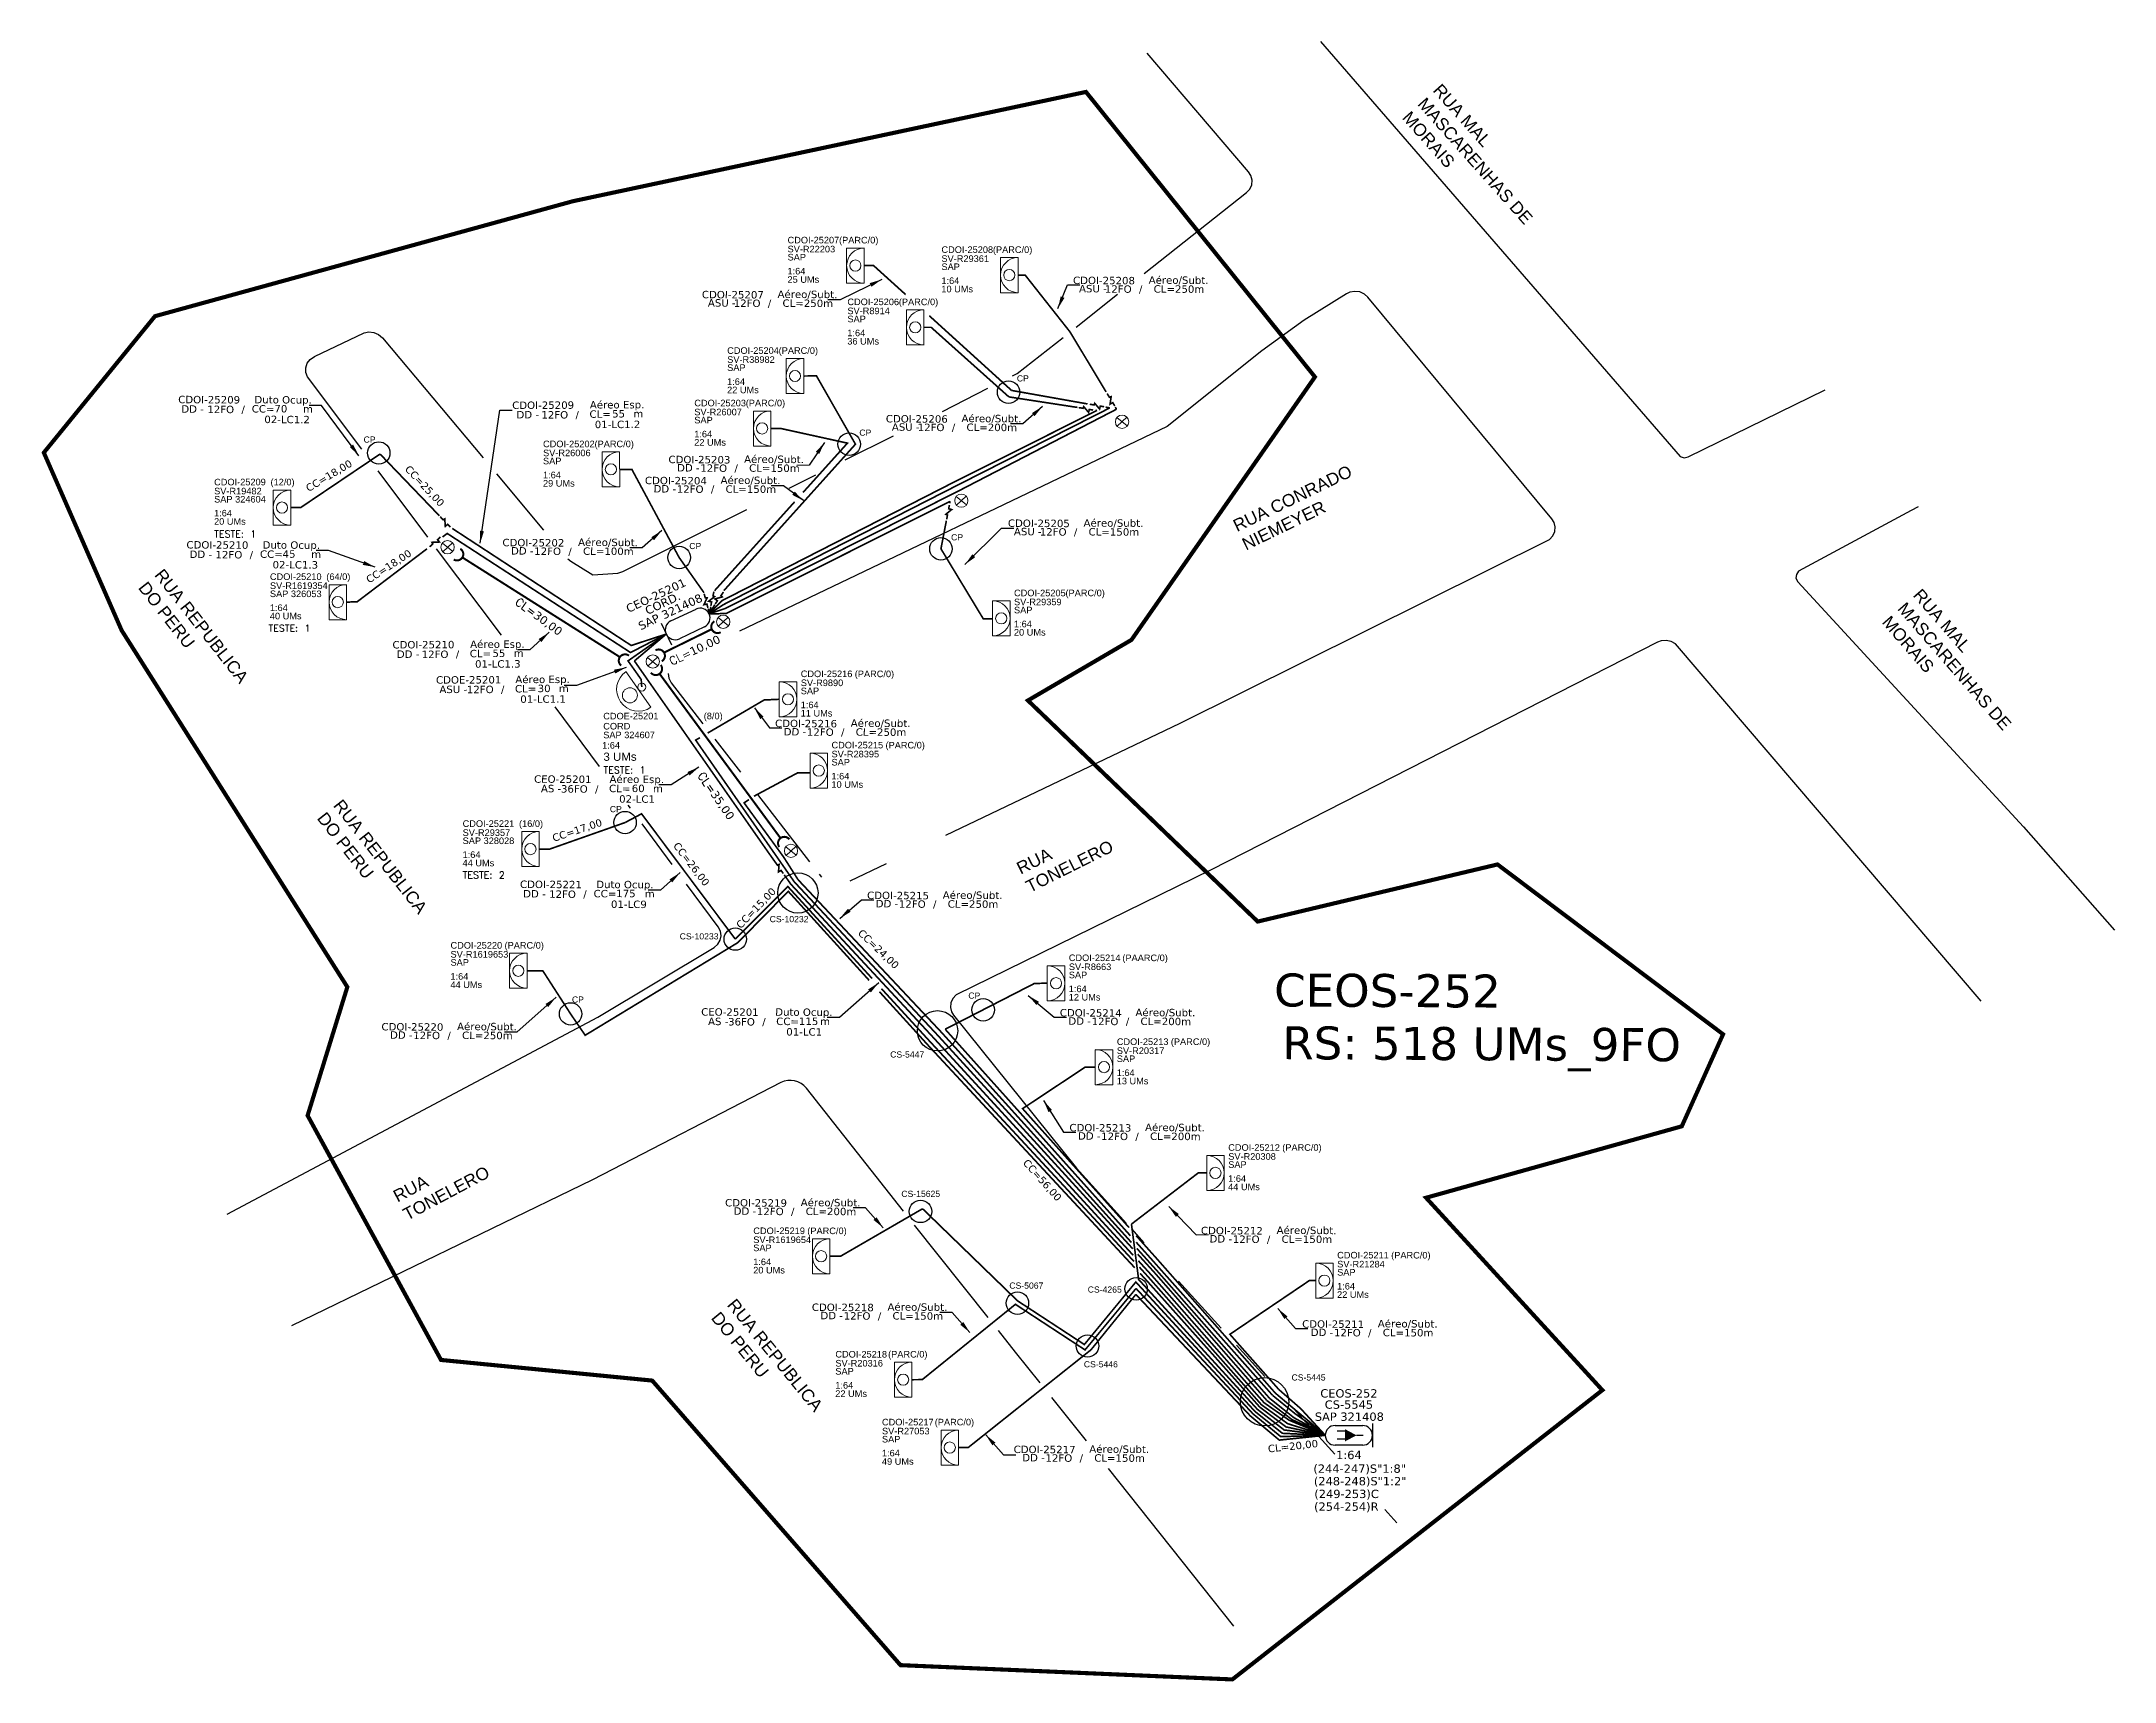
# Model space of a CAD drawing. Header units: millimetres. Extents: x 191567 to 192071, y 53696 to 54095.
import ezdxf
from ezdxf.enums import TextEntityAlignment as Align

# ---------------------------------------------------------------- set-up
doc = ezdxf.new("R2010")
doc.units = ezdxf.units.MM
doc.header["$LTSCALE"] = 0.1
doc.header["$MEASUREMENT"] = 0
doc.linetypes.add('PHANTOM2', pattern=[1.25, 0.625, -0.125, 0.125, -0.125, 0.125, -0.125])
for name, color, linetype, lineweight in [('10.4-Postes', 1, 'Continuous', 0), ("20.0-LEGENDA DOS CDO'S", 1, 'Continuous', 0), ('20.1-CDO_INTERIOR', 1, 'Continuous', 0), ('20.2-CDO_POSTE', 1, 'Continuous', 5), ('20.6-CORDOALHA_SUPORTE', 7, 'Continuous', 25), ('CORDOALHA_SUPORTE', 7, 'Continuous', 25)]:
    doc.layers.add(name, color=color, linetype=linetype, lineweight=lineweight)
for name, color, linetype in [('20.4-CEOS', 1, 'Continuous'), ('20.5-CEO', 1, 'Continuous'), ('20.8-Legenda', 1, 'Continuous'), ('CAP a instalar', 1, 'Continuous'), ('celulas gpon', 7, 'Continuous'), ('label_cabos', 7, 'Continuous'), ('Legenda', 1, 'Continuous'), ('locais', 5, 'Continuous'), ('locais legendas', 7, 'Continuous'), ('Quadra', 98, 'Continuous'), ('Segmento Logradouro Texto', 7, 'Continuous'), ('Subida Lateral', 5, 'Continuous')]:
    doc.layers.add(name, color=color, linetype=linetype)
doc.layers.add('EXTRA', color=50, linetype='Continuous', plot=False)
doc.styles.add('ARIAL', font='arial.ttf')
doc.styles.add('DIGICADE', font='arial.ttf')
doc.styles.add('ROMANS', font='romans.shx')
doc.styles.add('siredit', font='verdana.ttf')
doc.styles.get("Standard").update_dxf_attribs({"font": 'arial.ttf'})
doc.linetypes.add('FENCELINE1', pattern='A,0.25,-0.1,[133,ltypeshp.shx,S=0.1,R=0,X=-0.1,Y=0],-0.1,1', length=1.45)
doc.dimstyles.new('CC', dxfattribs={"dimtxt": 1, "dimasz": 2, "dimexe": 0.18, "dimexo": 0.0625, "dimgap": 0.09, "dimtad": 0, "dimdec": 0, "dimrnd": 1, "dimzin": 0, "dimdsep": 46, "dimtxsty": 'siredit', "dimblk": 'NONE', "dimcen": 0, "dimse1": 1, "dimse2": 1, "dimsd1": 1, "dimsd2": 1, "dimclrt": 7, "dimadec": 0, "dimazin": 0, "dimtfac": 1, "dimtdec": 0, "dimtofl": 0, "dimtmove": 0, "dimatfit": 3, "dimfxl": 0, "dimtolj": 1, "dimtzin": 0, "dimarcsym": 0})

msp = doc.modelspace()

# ---------------------------------------------------------------- texts
at = {"layer": '20.8-Legenda', "color": 116, "style": 'siredit'}
for s, p in [('CEOS-252', (191894.34, 53864.14)), ('RS: 518 UMs_9FO', (191917.21, 53851.21))]:
    msp.add_text(s, height=8, rotation=359.69, dxfattribs=at).set_placement(p, align=Align.MIDDLE_CENTER)
at = {"layer": 'celulas gpon', "style": 'siredit'}
for s, rotation, p in [('CC=18,00', 30.8953, (191632.24, 53985.16)), ('CC=25,00', 313.2482, (191655.49, 53990.63)), ('CC=18,00', 33.4312, (191646.95, 53962.94)), ('CC=17,00', 18.4716, (191691.8, 53900.23)), ('CC=26,00', 307.6584, (191720.69, 53899.27)), ('CC=15,00', 46.0531, (191737.21, 53879.01)), ('CC=24,00', 316.3548, (191765.53, 53877.9)), ('CC=56,00', 311.7064, (191805.64, 53822.19)), ('CL=20,00', 6.3054, (191865.39, 53751.94))]:
    msp.add_text(s, height=1.8, rotation=rotation, dxfattribs=at).set_placement(p)
at = {"layer": 'locais legendas', "color": 5}
for s, p in [('CP', (191804.3, 54012.03)), ('CP', (191645.6, 53997.18)), ('CP', (191766.03, 53998.86)), ('CP', (191724.72, 53971.33)), ('CP', (191788.32, 53973.45)), ('CP', (191705.42, 53907.43)), ('CS-10232', (191744.25, 53880.73)), ('CS-10233', (191722.39, 53876.54)), ('CP', (191696.21, 53861.19)), ('CP', (191792.51, 53862.15)), ('CS-5447', (191773.53, 53847.85)), ('CS-15625', (191776.23, 53814.01)), ('CS-5067', (191802.47, 53791.73)), ('CS-4265', (191821.52, 53790.77)), ('CS-5446', (191820.57, 53772.62)), ('CS-5445', (191871.03, 53769.42))]:
    msp.add_text(s, height=1.5, dxfattribs=at).set_placement(p)
at = {"layer": 'Segmento Logradouro Texto', "linetype": 'Continuous', "char_height": 3, "attachment_point": 1, "style": 'DIGICADE'}
for s, insert, width, rotation in [('\\fArial|b0|i0|c0|p34;\\W1.0000000000;\\T1.0000000000;\\o\\lRUA MAL MASCARENHAS DE MORAIS', (191907.43, 54084.62), 51.7885, 311.6763), ('\\fArial|b0|i0|c0|p34;\\W1.0000000000;\\T1.0000000000;\\o\\lRUA MAL MASCARENHAS DE MORAIS', (191907.43, 54084.62), 51.7885, 311.6763), ('\\fArial|b0|i0|c0|p34;\\W1.0000000000;\\T1.0000000000;\\o\\lRUA CONRADO NIEMEYER', (191856.47, 53978.15), 36.8827, 25.8721), ('\\fArial|b0|i0|c0|p34;\\W1.0000000000;\\T1.0000000000;\\o\\lRUA REPUBLICA DO PERU', (191596.99, 53966.84), 36.5757, 308.142), ('\\fArial|b0|i0|c0|p34;\\W1.0000000000;\\T1.0000000000;\\o\\lRUA REPUBLICA DO PERU', (191596.99, 53966.84), 36.5757, 308.142), ('\\fArial|b0|i0|c0|p34;\\W1.0000000000;\\T1.0000000000;\\o\\lRUA MAL MASCARENHAS DE MORAIS', (192024.1, 53962.01), 51.7885, 310.9875), ('\\fArial|b0|i0|c0|p34;\\W1.0000000000;\\T1.0000000000;\\o\\lRUA REPUBLICA DO PERU', (191640.43, 53910.87), 36.5757, 308.142), ('\\fArial|b0|i0|c0|p34;\\W1.0000000000;\\T1.0000000000;\\o\\lRUA REPUBLICA DO PERU', (191640.43, 53910.87), 36.5757, 308.142), ('\\fArial|b0|i0|c0|p34;\\W1.0000000000;\\T1.0000000000;\\o\\lRUA TONELERO', (191803.87, 53894.96), 22.6016, 26.5443), ('\\fArial|b0|i0|c0|p34;\\W1.0000000000;\\T1.0000000000;\\o\\lRUA TONELERO', (191803.87, 53894.96), 22.6016, 26.5443), ('\\fArial|b0|i0|c0|p34;\\W1.0000000000;\\T1.0000000000;\\o\\lRUA TONELERO', (191652.43, 53815.26), 22.6016, 28.0151), ('\\fArial|b0|i0|c0|p34;\\W1.0000000000;\\T1.0000000000;\\o\\lRUA REPUBLICA DO PERU', (191736.05, 53789.61), 36.5757, 309.2574)]:
    msp.add_mtext(s, dxfattribs=dict(at, insert=insert, width=width, rotation=rotation))

# ---------------------------------------------------------------- blocks, each defined once
blk = doc.blocks.new('POLE_POLE')
at = {"layer": '10.4-Postes', "color": 1, "linetype": 'PHANTOM2'}
for points in [[(-0.0000081, 0.0000105), (0.0000076, -0.0000022)], [(0.0000071, 0.000011), (-0.0000076, -0.0000027)]]:
    blk.add_lwpolyline(points, dxfattribs=at)
at = {"layer": '10.4-Postes', "color": 1}
blk.add_circle((-0.0000002, 0.0000042), 0.0000101, dxfattribs=at)
blk = doc.blocks.new('MANHOLE_MS')
at = {"linetype": 'Continuous'}
blk.add_circle((-0.00000001, 0), 0.00001012, dxfattribs=at)
blk = doc.blocks.new('Inst CDOI-64')
at = {"layer": '20.1-CDO_INTERIOR', "color": 1, "lineweight": 18}
blk.add_lwpolyline([(-2.12, -2.13), (-2.12, 2.12), (0, 2.12), (0.01, -2.13)], close=True, dxfattribs=at)
blk.add_circle((-1.06, 0), 0.68, dxfattribs=at)
blk.add_arc((0.01, 0), 2.13, 90.0276, 270.0276, dxfattribs=at)
at = {"layer": "20.0-LEGENDA DOS CDO'S", "style": 'ARIAL'}
for tag, p, rotation in [('FID', (-9.3, 2.69), 0.118), ('SAP', (-9.3, 0.61), 359.9724), ('SURVEY', (-9.3, 1.6), 359.9724), ('1:XX', (-9.31, -1.08), 359.9724), ('UMS', (-9.31, -2.09), 359.9724)]:
    blk.add_attdef(tag, p, '', height=0.8, rotation=rotation, dxfattribs=at)
at = {"layer": "20.0-LEGENDA DOS CDO'S"}
for tag, p, style, flags in [('ID_ATIVIDADE', (-9.3, 3.78), 'ARIAL', 3), ('FATOR', (-1.5, 3.78), 'ARIAL', 1), ('QTDE', (-9.18, -3.66), 'DIGICADE', 3)]:
    blk.add_attdef(tag, p, '', height=0.8, rotation=0.118, dxfattribs=dict(at, style=style, flags=flags))
at = {"layer": "20.0-LEGENDA DOS CDO'S", "style": 'ARIAL'}
blk.add_attdef('FIBRAS_UTILIZADAS', text='', height=0.8, rotation=359.9724, dxfattribs=at).set_placement((-0.99, 2.69), align=Align.CENTER)
blk = doc.blocks.new('Teste  FTTH')
at = {"color": 0, "lineweight": 0, "style": 'ROMANS'}
for tag, p in [('TESTE', (-2.3, -0.29)), ('QTDE', (0.21, -0.29))]:
    blk.add_attdef(tag, p, '', height=0.48, dxfattribs=at)
for tag, p, flags in [('FID', (-2.23, -1.25), 1), ('FATOR', (-2.23, -2.03), 3), ('ID_ATIVIDADE', (-2.23, -2.72), 3)]:
    blk.add_attdef(tag, p, '', height=0.48, dxfattribs=dict(at, flags=flags))
blk = doc.blocks.new('CDOI_CT_DRT')
at = {"layer": '20.1-CDO_INTERIOR', "color": 0, "lineweight": 18}
blk.add_lwpolyline([(2.13, -2.13), (2.13, 2.12), (0, 2.12), (0, -2.13)], close=True, dxfattribs=at)
blk.add_circle((1.06, 0), 0.68, dxfattribs=at)
blk.add_arc((0, 0), 2.13, 269.9724, 89.9724, dxfattribs=at)
at = {"layer": "20.0-LEGENDA DOS CDO'S", "color": 0, "style": 'ARIAL'}
for tag, p in [('CDO_N', (2.61, 2.69)), ('SAP', (2.61, 0.61)), ('SURVEY', (2.61, 1.6)), ('1:XX', (2.6, -1.08)), ('UMS', (2.6, -2.09))]:
    blk.add_attdef(tag, p, '', height=0.68, rotation=359.9724, dxfattribs=at)
blk.add_attdef('FIBRAS_UTILIZADAS', text='', height=0.68, rotation=359.9724, dxfattribs=at).set_placement((10.32, 2.69), align=Align.CENTER)
blk = doc.blocks.new('CDOI_CT_ESQ')
at = {"layer": '20.1-CDO_INTERIOR', "color": 0, "lineweight": 18}
blk.add_lwpolyline([(-2.12, -2.13), (-2.12, 2.12), (0, 2.12), (0.01, -2.13)], close=True, dxfattribs=at)
blk.add_circle((-1.06, 0), 0.68, dxfattribs=at)
blk.add_arc((0.01, 0), 2.13, 90.0276, 270.0276, dxfattribs=at)
at = {"layer": "20.0-LEGENDA DOS CDO'S", "color": 0, "style": 'ARIAL'}
for tag, p in [('CDO_N', (-9.3, 2.69)), ('SAP', (-9.3, 0.61)), ('SURVEY', (-9.3, 1.6)), ('1:XX', (-9.31, -1.08)), ('UMS', (-9.31, -2.09))]:
    blk.add_attdef(tag, p, '', height=0.68, rotation=359.9724, dxfattribs=at)
blk.add_attdef('FIBRAS_UTILIZADAS', text='', height=0.68, rotation=359.9724, dxfattribs=at).set_placement((-1.59, 2.69), align=Align.CENTER)
blk = doc.blocks.new('*U112')
at = {"layer": '20.5-CEO'}
for p, q in [((-1.56, 1.26), (1.8, 1.26)), ((1.8, -1.13), (-1.56, -1.13))]:
    blk.add_line(p, q, dxfattribs=at)
blk.add_lwpolyline([(-2.75, 1.51), (-2.75, -1.38)], dxfattribs=at)
for centre, start, end in [((-1.56, 0.07), 90, 270), ((1.8, 0.07), 270, 90)]:
    blk.add_arc(centre, 1.2, start, end, dxfattribs=at)
at = {"layer": '20.5-CEO', "color": 7, "style": 'siredit'}
for tag, p in [('FID', (0.11, 5.61)), ('LOCAL', (0.12, 4.23)), ('SAP', (0.12, 2.97)), ('FIBRAS_RESERVA', (0.12, -1.94))]:
    blk.add_attdef(tag, text='', height=1.01, dxfattribs=at).set_placement(p, align=Align.TOP_CENTER)
for tag, flags, p in [('ID_ATIVIDADE', 3, (0.11, -3.51)), ('FATOR', 1, (0.11, -4.82))]:
    blk.add_attdef(tag, text='', height=1.01, dxfattribs=dict(at, flags=flags)).set_placement(p, align=Align.TOP_CENTER)
at = {"layer": '20.5-CEO', "color": 7, "style": 'siredit', "flags": 3}
blk.add_attdef('QTDE', (-4.88, -7.06), '', height=1.01, dxfattribs=at)
blk = doc.blocks.new('CDOE_CT_POST_DESENHO')
at = {"color": 0}
blk.add_line((2.14, 0.39), (-2.11, 0.39), dxfattribs=at)
for centre, radius in [((0.01, 1.4), 0.733), ((0.01, 0), 0.393)]:
    blk.add_circle(centre, radius, dxfattribs=at)
blk.add_arc((0.01, 0.39), 2.12, 0, 180, dxfattribs=at)
blk = doc.blocks.new('Inst CDOE-8 CAIXA DIST OPT CDOE 48F_8D C_SPL OPTAP')
at = {"layer": "20.0-LEGENDA DOS CDO'S", "color": 0, "style": 'ARIAL'}
for tag, p, height in [('FID', (0.12, 5.25), 0.8), ('FIBRAS_UTILIZADAS', (2.38, 5.26), 0.8), ('SAP', (0.12, 2.96), 0.8), ('CORDOALHA', (0.12, 4.02), 0.8), ('1:XX', (-0.01, 1.7), 0.8), ('UMS', (0.14, 0.22), 1)]:
    blk.add_attdef(tag, p, '', height=height, rotation=0.118, dxfattribs=at)
at = {"layer": "20.0-LEGENDA DOS CDO'S", "color": 0}
for tag, p, style, flags in [('ID_ATIVIDADE', (0.12, 6.47), 'ARIAL', 3), ('FATOR', (7.92, 6.47), 'ARIAL', 1), ('QTDE', (0.23, -0.97), 'DIGICADE', 3)]:
    blk.add_attdef(tag, p, '', height=0.8, rotation=0.118, dxfattribs=dict(at, style=style, flags=flags))
blk = doc.blocks.new('Inst CORD ALUMINIO 4.8 MM 3F(sem recursos)')
at = {"color": 0, "lineweight": 0, "style": 'ROMANS'}
blk.add_attdef('FID', (-19.18, -2.21), '', height=1, dxfattribs=at)
blk.add_attdef('LANCE', text='', height=1, dxfattribs=at).set_placement((-0.54, -2.21), align=Align.RIGHT)
at = {"color": 0, "lineweight": 0, "style": 'ROMANS', "flags": 3}
for tag, p in [('FATOR', (-5.2, -4.44)), ('ID_ATIVIDADE', (-5.2, -6.67))]:
    blk.add_attdef(tag, p, '', height=1, dxfattribs=at)
at = {"layer": 'label_cabos', "color": 0, "style": 'siredit'}
blk.add_attdef('QTDE', (-0.54, -2.21), '', height=1, rotation=359.69, dxfattribs=at)
blk = doc.blocks.new('LEGENDA DOS CABOS')
at = {"layer": 'EXTRA', "style": 'siredit'}
for tag, p in [('ID', (4.6, 0.97)), ('XX', (9.03, 0.97))]:
    blk.add_attdef(tag, text='', height=0.48, rotation=359.69, dxfattribs=at).set_placement(p, align=Align.MIDDLE_CENTER)
at = {"layer": 'Legenda', "color": 7, "style": 'siredit'}
for tag, p in [('TIPO_CABO', (1.31, 0)), ('CABO', (4.69, -0.05)), ('/', (6.81, -0.05)), ('METROS', (10.03, -0.05))]:
    blk.add_attdef(tag, text='', height=0.8, rotation=359.69, dxfattribs=at).set_placement(p, align=Align.MIDDLE_CENTER)
blk = doc.blocks.new('*U114')
at = {"layer": '20.4-CEOS', "color": 7, "style": 'siredit'}
for tag, p in [('FIBRAS_SPLITTER', (0, 0)), ('FIBRAS_TOP_C', (0, -4.13)), ('RESERVA_FINAIS', (0, -5.46))]:
    blk.add_attdef(tag, p, '', height=1.01, dxfattribs=at)
for tag, p, flags in [('ID_ATIVIDADE', (0, -6.77), 3), ('FATOR', (0, -8.09), 1), ('QTDE', (0, -9.4), 1), ('FID', (0, -10.71), 1)]:
    blk.add_attdef(tag, p, '', height=1.01, dxfattribs=dict(at, flags=flags))
blk = doc.blocks.new('*U115')
at = {"layer": '20.4-CEOS', "color": 7, "style": 'siredit'}
blk.add_attdef('FIBRAS_SPLITTER', (0, 0), '', height=1.01, dxfattribs=at)
for tag, p, flags in [('ID_ATIVIDADE', (0, -1.48), 3), ('FATOR', (0, -2.79), 1), ('QTDE', (0, -4.11), 1), ('FID', (0, -5.42), 1)]:
    blk.add_attdef(tag, p, '', height=1.01, dxfattribs=dict(at, flags=flags))
blk = doc.blocks.new('*U113')
at = {"layer": '20.4-CEOS'}
for p, q in [((-4.54, 1.19), (-1.19, 1.19)), ((-1.19, -1.19), (-4.54, -1.19))]:
    blk.add_line(p, q, dxfattribs=at)
for points in [[(-3.26, 0.52), (-4.27, 0.52)], [(-1.94, 0), (-1.14, 0)], [(0, 1.44), (0, -1.43)], [(-3.26, -0.47), (-4.27, -0.47)]]:
    blk.add_lwpolyline(points, dxfattribs=at)
blk.add_lwpolyline([(-1.94, 0, 0, 1.47, 0), (-3.32, 0, 1.47, 1.47, 0)], format="xyseb", dxfattribs=at)
for centre, start, end in [((-4.54, 0), 90, 270), ((-1.19, 0), 270, 90)]:
    blk.add_arc(centre, 1.19, start, end, dxfattribs=at)
at = {"layer": '20.4-CEOS', "color": 7, "style": 'siredit'}
for tag, p in [('FID', (-2.86, 5.6)), ('LOCAL', (-2.86, 4.24)), ('SAP', (-2.81, 2.77)), ('RACIO_SPLITAGEM', (-2.86, -1.88))]:
    blk.add_attdef(tag, text='', height=1.01, dxfattribs=at).set_placement(p, align=Align.TOP_CENTER)
for tag, flags, p in [('ID_ATIVIDADE', 3, (-2.86, -3.58)), ('FATOR', 1, (-2.86, -4.89))]:
    blk.add_attdef(tag, text='', height=1.01, dxfattribs=dict(at, flags=flags)).set_placement(p, align=Align.TOP_CENTER)
at = {"layer": '20.4-CEOS', "color": 7, "style": 'siredit', "flags": 3}
blk.add_attdef('QTDE', (-4.97, -7.12), '', height=1.01, dxfattribs=at)
blk = doc.blocks.new('_None')
blk = doc.blocks.new('Inst CB ESP CFOA-SM-AS-80-TS-36')
at = {"layer": 'label_cabos', "color": 0, "style": 'siredit'}
for tag, flags, p in [('ID_ATIVIDADE', 3, (1.31, 2.67)), ('FATOR', 1, (11.56, 2.55))]:
    blk.add_attdef(tag, text='', height=1, rotation=359.69, dxfattribs=dict(at, flags=flags)).set_placement(p, align=Align.MIDDLE_CENTER)
for tag, p in [('TIPO_CABO', (1.76, 0)), ('DESTINO_CABO', (3.13, 1.26)), ('CABO', (4.69, -0.05)), ('/', (7.71, -0.05)), ('LANCE', (10.81, 0)), ('TIPO_CABO', (13.11, 1.24)), ('UND', (15.96, 0)), ('FID', (13.15, -1.41))]:
    blk.add_attdef(tag, text='', height=1, rotation=359.69, dxfattribs=at).set_placement(p, align=Align.MIDDLE_CENTER)
blk.add_attdef('QTDE', (12.43, -0.47), '', height=1, rotation=359.69, dxfattribs=at)
blk = doc.blocks.new('Inst CB DT OCUP CFOA-SM-DD-S-12')
at = {"layer": 'label_cabos', "color": 0, "style": 'siredit'}
for tag, flags, p in [('ID_ATIVIDADE', 3, (1.31, 2.67)), ('FATOR', 1, (11.56, 2.55))]:
    blk.add_attdef(tag, text='', height=1, rotation=359.69, dxfattribs=dict(at, flags=flags)).set_placement(p, align=Align.MIDDLE_CENTER)
for tag, p in [('TIPO_CABO', (1.11, 0)), ('DESTINO_CABO', (3.13, 1.26)), ('CABO', (4.69, -0.05)), ('/', (7.71, -0.05)), ('LANCE', (10.41, 0.02)), ('TIPO_CABO', (13.11, 1.24)), ('UND', (16.46, 0)), ('FID', (13.65, -1.41))]:
    blk.add_attdef(tag, text='', height=1, rotation=359.69, dxfattribs=at).set_placement(p, align=Align.MIDDLE_CENTER)
blk.add_attdef('QTDE', (11.93, -0.45), '', height=1, rotation=359.69, dxfattribs=at)
blk = doc.blocks.new('Inst CB ESP CFOA-SM-ASU-120-S-12')
at = {"layer": 'label_cabos', "color": 0, "style": 'siredit'}
for tag, flags, p in [('ID_ATIVIDADE', 3, (1.31, 2.67)), ('FATOR', 1, (11.56, 2.55))]:
    blk.add_attdef(tag, text='', height=1, rotation=359.69, dxfattribs=dict(at, flags=flags)).set_placement(p, align=Align.MIDDLE_CENTER)
for tag, p in [('TIPO_CABO', (1.26, 0)), ('DESTINO_CABO', (3.13, 1.26)), ('CABO', (4.69, -0.05)), ('/', (7.71, -0.05)), ('LANCE', (10.81, 0)), ('TIPO_CABO', (13.11, 1.24)), ('UND', (15.96, 0)), ('FID', (13.15, -1.41))]:
    blk.add_attdef(tag, text='', height=1, rotation=359.69, dxfattribs=at).set_placement(p, align=Align.MIDDLE_CENTER)
blk.add_attdef('QTDE', (12.43, -0.47), '', height=1, rotation=359.69, dxfattribs=at)
blk = doc.blocks.new('Inst CB DT OCUP CFOA-SM-AS-80-TS-36')
at = {"layer": 'label_cabos', "color": 0, "style": 'siredit'}
for tag, flags, p in [('ID_ATIVIDADE', 3, (1.31, 2.67)), ('FATOR', 1, (11.56, 2.55))]:
    blk.add_attdef(tag, text='', height=1, rotation=359.69, dxfattribs=dict(at, flags=flags)).set_placement(p, align=Align.MIDDLE_CENTER)
for tag, p in [('TIPO_CABO', (1.76, 0)), ('DESTINO_CABO', (3.13, 1.26)), ('CABO', (4.69, -0.05)), ('/', (7.71, -0.05)), ('LANCE', (10.91, 0)), ('TIPO_CABO', (13.11, 1.24)), ('UND', (15.96, 0)), ('FID', (13.15, -1.41))]:
    blk.add_attdef(tag, text='', height=1, rotation=359.69, dxfattribs=at).set_placement(p, align=Align.MIDDLE_CENTER)
blk.add_attdef('QTDE', (12.43, -0.47), '', height=1, rotation=359.69, dxfattribs=at)
blk = doc.blocks.new('Inst CDOI-12 ADAP C-SPL 1x 1-8')
at = {"layer": '20.1-CDO_INTERIOR', "color": 1, "lineweight": 18}
blk.add_lwpolyline([(-2.12, -2.13), (-2.12, 2.12), (0, 2.12), (0.01, -2.13)], close=True, dxfattribs=at)
blk.add_circle((-1.06, 0), 0.68, dxfattribs=at)
blk.add_arc((0.01, 0), 2.13, 90.0276, 270.0276, dxfattribs=at)
at = {"layer": "20.0-LEGENDA DOS CDO'S", "style": 'ARIAL'}
for tag, p, rotation in [('FID', (-9.3, 2.69), 0.118), ('SAP', (-9.3, 0.61), 359.9724), ('SURVEY', (-9.3, 1.6), 359.9724), ('1:XX', (-9.31, -1.08), 359.9724), ('UMS', (-9.31, -2.09), 359.9724)]:
    blk.add_attdef(tag, p, '', height=0.8, rotation=rotation, dxfattribs=at)
at = {"layer": "20.0-LEGENDA DOS CDO'S"}
for tag, p, style, flags in [('ID_ATIVIDADE', (-9.3, 3.78), 'ARIAL', 3), ('FATOR', (-1.5, 3.78), 'ARIAL', 1), ('QTDE', (-9.18, -3.66), 'DIGICADE', 3)]:
    blk.add_attdef(tag, p, '', height=0.8, rotation=0.118, dxfattribs=dict(at, style=style, flags=flags))
at = {"layer": "20.0-LEGENDA DOS CDO'S", "style": 'ARIAL'}
blk.add_attdef('FIBRAS_UTILIZADAS', text='', height=0.8, rotation=359.9724, dxfattribs=at).set_placement((-0.99, 2.69), align=Align.CENTER)
blk = doc.blocks.new('Inst CDOI-16 CAIXA DISTR OPT I_A 16')
at = {"layer": '20.1-CDO_INTERIOR', "color": 1, "lineweight": 18}
blk.add_lwpolyline([(-2.12, -2.13), (-2.12, 2.12), (0, 2.12), (0.01, -2.13)], close=True, dxfattribs=at)
blk.add_circle((-1.06, 0), 0.68, dxfattribs=at)
blk.add_arc((0.01, 0), 2.13, 90.0276, 270.0276, dxfattribs=at)
at = {"layer": "20.0-LEGENDA DOS CDO'S", "style": 'ARIAL'}
for tag, p, rotation in [('FID', (-9.3, 2.69), 0.118), ('SAP', (-9.3, 0.61), 359.9724), ('SURVEY', (-9.3, 1.6), 359.9724), ('1:XX', (-9.31, -1.08), 359.9724), ('UMS', (-9.31, -2.09), 359.9724)]:
    blk.add_attdef(tag, p, '', height=0.8, rotation=rotation, dxfattribs=at)
at = {"layer": "20.0-LEGENDA DOS CDO'S"}
for tag, p, style, flags in [('ID_ATIVIDADE', (-9.3, 3.78), 'ARIAL', 3), ('FATOR', (-1.5, 3.78), 'ARIAL', 1), ('QTDE', (-9.18, -3.66), 'DIGICADE', 3)]:
    blk.add_attdef(tag, p, '', height=0.8, rotation=0.118, dxfattribs=dict(at, style=style, flags=flags))
at = {"layer": "20.0-LEGENDA DOS CDO'S", "style": 'ARIAL'}
blk.add_attdef('FIBRAS_UTILIZADAS', text='', height=0.8, rotation=359.9724, dxfattribs=at).set_placement((-0.99, 2.69), align=Align.CENTER)

# ---------------------------------------------------------------- linework, layer by layer
at = {"layer": 'CAP a instalar', "color": 8, "linetype": 'FENCELINE1', "ltscale": 50, "const_width": 0.4}
for points in [[(191777.29, 54033.13), (191769.5, 54040.17), (191767.2, 54040.19)], [(191804.59, 54037.86), (191806.32, 54037.86), (191817.21, 54024.07), (191825.98, 54009.5)], [(191803.01, 54009.86), (191783.02, 54028)], [(191802.36, 54008.29), (191783.48, 54025.18), (191781.73, 54025.18)], [(191802.36, 54008.29), (191819.03, 54005.73)], [(191803.01, 54009.86), (191821.47, 54006.58)], [(191729.54, 53955.6), (191733.07, 53957.87), (191789.98, 53986.9), (191826.88, 54005.62)], [(191729.54, 53955.6), (191733.44, 53956.9), (191789.89, 53985.32), (191828.51, 54005.3)], [(191729.54, 53955.6), (191732.62, 53958.78), (191788.44, 53987.3), (191823.77, 54005)], [(191823.42, 54005.05), (191823.77, 54005)], [(191825.86, 54005.8), (191826.88, 54005.62)], [(191828.19, 54005.82), (191828.51, 54005.3)], [(191729.54, 53955.6), (191733.67, 53955.68), (191788.08, 53982.92)], [(191788.08, 53982.92), (191787.99, 53982.46)], [(191787.17, 53978.22), (191785.86, 53971.4), (191796.14, 53954.4), (191798.39, 53954.4)], [(191729.54, 53955.6), (191730.95, 53957.86)], [(191729.54, 53955.6), (191729.97, 53957.34)], [(191733.1, 53961.22), (191733.1, 53961.22)], [(191729.54, 53955.6), (191729.31, 53956.88)]]:
    msp.add_lwpolyline(points, dxfattribs=at)
at = {"layer": 'CAP a instalar', "color": 8, "ltscale": 50, "const_width": 0.4}
for points in [[(191733.1, 53961.22), (191765.09, 53996.8), (191755.62, 54013.38), (191752.54, 54013.36)], [(191752.35, 53985.08), (191763.14, 53997.06), (191746.95, 54000.62), (191744.54, 54000.62)], [(191707.8, 53990.69), (191710.77, 53990.69), (191722.26, 53969.28), (191728.3, 53960.73)], [(191730.86, 53961.22), (191750.32, 53982.82)], [(191746.58, 53934.86), (191742.91, 53934.69), (191729.18, 53926.65)], [(191727.3, 53925.54), (191726.27, 53924.94), (191747.23, 53894.82)], [(191754.05, 53917.01), (191751.05, 53917), (191740.43, 53911.31)], [(191739.22, 53910.51), (191738.03, 53909.7), (191747.61, 53896.59), (191748.37, 53895.4)], [(191747.23, 53894.82), (191750.24, 53890.51)], [(191748.37, 53895.4), (191751.15, 53891.04)], [(191768.4, 53866.61), (191748.77, 53888.22), (191736.49, 53875.75), (191699.43, 53853.27), (191695.89, 53858.45), (191689.14, 53868.92), (191685.32, 53868.93)], [(191784.98, 53853.36), (191750.24, 53890.51)], [(191785.99, 53853.97), (191751.15, 53891.04)], [(191782.56, 53851.03), (191770.91, 53863.85)], [(191786.89, 53854.73), (191808.58, 53865.86), (191811.7, 53865.9)], [(191784.98, 53853.36), (191832.44, 53801.43)], [(191785.99, 53853.97), (191832.14, 53802.94)], [(191786.89, 53854.73), (191831.87, 53804.59)], [(191782.56, 53851.03), (191832.95, 53796.8)], [(191831.56, 53806.56), (191805.69, 53835.45), (191820.9, 53845.53), (191823.36, 53845.53)], [(191850.43, 53819.84), (191848.36, 53819.84), (191832.14, 53807.41), (191832.14, 53807.41)], [(191758.87, 53799.61), (191761.56, 53799.66), (191781.39, 53811.14)], [(191781.39, 53811.14), (191804.48, 53788.77), (191820.69, 53778.17), (191833.2, 53793.35), (191862.16, 53761.9)], [(191862.73, 53762.43), (191833.88, 53793.97), (191832.14, 53807.41)], [(191838.35, 53798.95), (191833.28, 53804.61)], [(191833.28, 53803.02), (191837.51, 53798.31), (191866.43, 53765.82)], [(191833.44, 53801.51), (191838.6, 53795.8), (191865.67, 53765.13)], [(191833.65, 53800.12), (191837.86, 53795.49), (191865.03, 53764.58)], [(191838.35, 53798.95), (191867.06, 53766.4)], [(191778.81, 53769.63), (191781.31, 53769.64), (191803.95, 53787.93), (191820.86, 53776.86), (191833.25, 53791.78)], [(191833.25, 53791.78), (191861.63, 53761.36)], [(191834.23, 53795.45), (191836.1, 53793.41), (191863.32, 53762.96)], [(191876.89, 53793.69), (191875.34, 53793.69), (191856.05, 53780.65), (191867.94, 53767.24), (191867.94, 53767.24)], [(191790.14, 53753.15), (191792.5, 53753.17), (191822.31, 53776.89), (191833.21, 53790.34)], [(191833.21, 53790.34), (191861.04, 53760.81)], [(191867.06, 53766.4), (191872.25, 53762.03), (191879.24, 53756.19)], [(191867.94, 53767.24), (191873.25, 53762.61), (191879.23, 53756.12)], [(191861.63, 53761.36), (191868.41, 53755.8), (191879.23, 53756.12)], [(191862.16, 53761.9), (191868.8, 53756.61), (191879.23, 53756.12)], [(191862.73, 53762.43), (191869.23, 53757.42), (191879.23, 53756.12)], [(191863.32, 53762.96), (191869.69, 53758.16), (191879.23, 53756.12)], [(191865.03, 53764.58), (191871.1, 53759.96), (191879.12, 53756.26)], [(191865.67, 53765.13), (191871.62, 53760.39), (191879.23, 53756.2)], [(191866.43, 53765.82), (191871.91, 53761.36), (191879.23, 53756.12)], [(191879.23, 53756.12), (191868.06, 53754.96), (191861.04, 53760.81)]]:
    msp.add_lwpolyline(points, dxfattribs=at)
at = {"layer": 'CAP a instalar', "ltscale": 50, "const_width": 0.4}
for points in [[(191627.91, 53981.42), (191630.28, 53981.39), (191649.6, 53994.41)], [(191649.6, 53994.41), (191664.03, 53979.4)], [(191664.77, 53974.26), (191665.91, 53975.13), (191710.45, 53946.21), (191719.13, 53950.7)], [(191667.15, 53976.34), (191710.62, 53947.92), (191719.13, 53950.7)], [(191641.46, 53958.45), (191644.04, 53958.54), (191661.01, 53971.41)], [(191735.89, 53876.62), (191713.13, 53907.05), (191709.12, 53904.92)], [(191688.27, 53898.48), (191690.85, 53898.49), (191709.12, 53904.92)], [(191769.14, 53867.05), (191748.64, 53889.41), (191735.89, 53876.62)], [(191782.56, 53852.42), (191771.4, 53864.59)], [(191782.56, 53852.42), (191832.75, 53798.34)], [(191834.06, 53796.97), (191836.12, 53794.69), (191863.76, 53763.5)], [(191863.75, 53763.52), (191870.1, 53758.94), (191879.23, 53756.12)]]:
    msp.add_lwpolyline(points, dxfattribs=at)
at = {"layer": 'CAP a instalar', "linetype": 'FENCELINE1', "ltscale": 50, "const_width": 0.4}
for points in [[(191713.18, 53937.82), (191713.04, 53939.66), (191709.84, 53944.18), (191719.13, 53950.7)], [(191711.39, 53944.17), (191719.13, 53950.7)], [(191743.91, 53897.69), (191711.39, 53944.17)], [(191743.91, 53897.69), (191743.91, 53897.69), (191744.9, 53896.29), (191745.52, 53895.43)], [(191783.97, 53852.75), (191749.38, 53889.97), (191747.78, 53892.23)], [(191783.97, 53852.75), (191832.57, 53799.83)], [(191833.83, 53798.49), (191837.28, 53794.71), (191864.36, 53764.03)], [(191864.36, 53764.03), (191870.42, 53759.8), (191879.23, 53756.12)]]:
    msp.add_lwpolyline(points, dxfattribs=at)
at = {"layer": 'celulas gpon', "color": 116, "linetype": 'Continuous', "lineweight": 200, "const_width": 1}
msp.add_lwpolyline([(191821.09, 54082.35), (191876.71, 54013.13), (191832.14, 53949.28), (191806.99, 53934.57), (191862.82, 53880.88), (191921.07, 53894.75), (191975.86, 53853.51), (191965.83, 53831.16), (191903.71, 53813.81), (191946.54, 53767.09), (191856.65, 53696.84), (191776.02, 53700.31), (191715.72, 53769.41), (191664.41, 53774.42), (191632, 53833.78), (191641.65, 53864.99), (191586.83, 53951.58), (191567.92, 53994.75), (191594.93, 54027.89), (191696.42, 54055.8), (191821.09, 54082.35)], dxfattribs=at)
at = {"layer": 'CORDOALHA_SUPORTE', "const_width": 0.494}
for points in [[(191667.5, 53968.8, 1), (191669.09, 53971.4)], [(191730.83, 53953.79, 1), (191732.36, 53951.14)], [(191710.07, 53945.44, 1), (191708.17, 53943.05)], [(191715.38, 53941.34, 1), (191717.8, 53943.18)], [(191718.04, 53944.11, 1), (191716.52, 53946.75)], [(191749.02, 53900.85, 1), (191746.59, 53899.01)]]:
    msp.add_lwpolyline(points, format="xyb", dxfattribs=at)
for points in [[(191707.88, 53945.1), (191669.6, 53969.3)], [(191730.18, 53951.88), (191718.6, 53946.2)], [(191746.88, 53901.14), (191717.51, 53941.04)]]:
    msp.add_lwpolyline(points, dxfattribs=at)
at = {"layer": 'Quadra'}
for points in [[(191878.04, 54094.6), (191965.46, 53993.79), (191966.42, 53993.51), (191967.42, 53993.72), (192000.67, 54009.97)], [(191835.2, 54038.26), (191860.09, 54057.9), (191860.89, 54058.76), (191861.35, 54059.81), (191861.45, 54060.94), (191861.16, 54062.03), (191860.54, 54062.98), (191835.98, 54091.74)], [(191787.06, 53901.86), (191843.96, 53929.02), (191933.71, 53973.68), (191934.5, 53974.54), (191934.97, 53975.59), (191935.07, 53976.71), (191934.8, 53977.81), (191934.28, 53978.66), (191889.6, 54032.51), (191888.73, 54033.27), (191887.62, 54033.77), (191886.42, 54033.91), (191885.22, 54033.7), (191884.35, 54033.29), (191874.13, 54026.95), (191863.82, 54019.44), (191840.78, 54001.06), (191736.93, 53951.43)], [(191818.69, 54025.24), (191828.78, 54033.2)], [(191645.2, 53995.58), (191632, 54013.17), (191631.6, 54014.23), (191631.56, 54015.35), (191631.9, 54016.44), (191632.59, 54017.37), (191633.65, 54018.12), (191645.71, 54023.82), (191646.89, 54024.05), (191648.1, 54023.94), (191649.22, 54023.48), (191650.19, 54022.66), (191674.62, 53993.48)], [(191803.25, 54013.38), (191804.37, 54013.94), (191815.52, 54022.74)], [(191786.2, 54004.77), (191797.28, 54010.38)], [(191762.57, 53992.97), (191774.34, 53998.87)], [(191661.23, 53974.21), (191649.15, 53990.31)], [(191677.89, 53989.58), (191689.34, 53975.91)], [(191749, 53986.15), (191755.46, 53989.4)], [(191695.22, 53968.96), (191695.93, 53968.36), (191701.32, 53965.04), (191707.4, 53965.49), (191708.56, 53965.86), (191738.67, 53980.97)], [(192023.27, 53981.63), (192021.56, 53980.74), (191994.21, 53965.94), (191993.66, 53965.18), (191993.57, 53964.24), (191994.01, 53963.39), (192048.84, 53903.88), (192070.96, 53878.83)], [(191679.08, 53950.41), (191663.34, 53971.39)], [(192038.56, 53861.55), (191964.32, 53948.32), (191963.26, 53948.9), (191962.06, 53949.14), (191960.86, 53949.03), (191959.94, 53948.7), (191851.54, 53893.45), (191789.55, 53863.05), (191788.74, 53862.19), (191788.27, 53861.16), (191788.15, 53860.04), (191788.42, 53858.92), (191788.91, 53858.11), (191818.76, 53821), (191830.96, 53807.52)], [(191719.62, 53941.14), (191719.75, 53940.02), (191720.35, 53938.87), (191728.03, 53928.93)], [(191702.92, 53918.52), (191692.13, 53933.01)], [(191730.94, 53925.16), (191737.16, 53917.12)], [(191710.46, 53908.38), (191709.89, 53909.15)], [(191741.29, 53911.77), (191753.96, 53895.36)], [(191720.55, 53894.73), (191713.24, 53904.62)], [(191756.29, 53892.35), (191756.81, 53891.68)], [(191763.84, 53890.77), (191772.65, 53894.98)], [(191612.42, 53809.82), (191702.52, 53857.68), (191730.73, 53874.57), (191731.62, 53875.36), (191732.21, 53876.34), (191732.43, 53877.44), (191732.28, 53878.58), (191731.75, 53879.58), (191724.05, 53890)], [(191797.34, 53784.72), (191779.46, 53807.18)], [(191832.17, 53806.27), (191835.14, 53802.88)], [(191843.55, 53793.59), (191853.93, 53782.11)], [(191804, 53776.35), (191799.82, 53781.6)], [(191809.97, 53768.85), (191804, 53776.35)], [(191857.63, 53778.02), (191864.51, 53770.41)], [(191821.2, 53754.75), (191812.76, 53765.34)], [(191871.53, 53762.64), (191881.58, 53751.53)], [(191856.99, 53709.78), (191826.54, 53748.03)], [(191893.69, 53738.14), (191896.64, 53734.88)]]:
    msp.add_lwpolyline(points, dxfattribs=at)
msp.add_lwpolyline([(191776.76, 53810.58), (191753.18, 53840.41, 0.358625), (191746.97, 53841.76), (191701.19, 53818.19), (191628.05, 53782.7)], format="xyb", dxfattribs=at)
at = {"layer": 'Subida Lateral', "color": 5, "const_width": 0.4}
for points in [[(191828.1, 54006.08), (191827.6, 54006.89), (191826.95, 54006.54), (191827.2, 54008.34), (191826.79, 54008.2), (191826.23, 54009.09)], [(191822.83, 54005.09), (191821.89, 54005.24), (191821.72, 54004.53), (191820.54, 54005.92), (191820.38, 54005.52), (191819.33, 54005.69)], [(191825.51, 54005.9), (191824.57, 54006.06), (191824.39, 54005.35), (191823.22, 54006.73), (191823.05, 54006.33), (191822.01, 54006.5)], [(191666.68, 53976.65), (191666.01, 53977.33), (191665.45, 53976.86), (191665.32, 53978.67), (191664.95, 53978.44), (191664.21, 53979.2)], [(191787.91, 53982.05), (191787.74, 53981.12), (191788.45, 53980.93), (191787.05, 53979.78), (191787.44, 53979.61), (191787.26, 53978.57)], [(191664.26, 53974.27), (191663.56, 53973.62), (191664.02, 53973.05), (191662.2, 53972.97), (191662.42, 53972.59), (191661.64, 53971.88)], [(191729.25, 53957.06), (191729, 53957.98), (191728.28, 53957.84), (191729.04, 53959.48), (191728.61, 53959.47), (191728.33, 53960.49)], [(191729.95, 53957.54), (191730.15, 53958.47), (191729.44, 53958.67), (191730.87, 53959.79), (191730.48, 53959.97), (191730.7, 53961.01)], [(191731.02, 53957.98), (191731.55, 53958.77), (191730.98, 53959.22), (191732.72, 53959.72), (191732.43, 53960.03), (191733.02, 53960.91)], [(191747.57, 53892.53), (191747.01, 53893.31), (191746.39, 53892.93), (191746.53, 53894.74), (191746.13, 53894.57), (191745.52, 53895.43)]]:
    msp.add_lwpolyline(points, dxfattribs=at)

# ---------------------------------------------------------------- block references
at = {"color": 0, "lineweight": 0}
ref = msp.add_blockref('Inst CB DT OCUP CFOA-SM-DD-S-12', (191602.45, 54005.35), dxfattribs=dict(at, xscale=1.799999999999997, yscale=1.800000000000011, zscale=1.8))
ref.add_attrib('DESTINO_CABO', 'CDOI-25209', dxfattribs={"layer": 'label_cabos', "color": 0, "height": 1.8, "rotation": 359.69, "style": 'siredit'}).set_placement((191608.09, 54007.62), align=Align.MIDDLE_CENTER)
ref.add_attrib('TIPO_CABO', 'Duto Ocup.', dxfattribs={"layer": 'label_cabos', "color": 0, "height": 1.8, "rotation": 359.69, "style": 'siredit'}).set_placement((191626.05, 54007.59), align=Align.MIDDLE_CENTER)
ref.add_attrib('/', '/', dxfattribs={"layer": 'label_cabos', "color": 0, "height": 1.8, "rotation": 359.69, "style": 'siredit'}).set_placement((191616.34, 54005.25), align=Align.MIDDLE_CENTER)
ref.add_attrib('FID', '02-LC1.2', dxfattribs={"layer": 'label_cabos', "color": 0, "height": 1.8, "rotation": 359.69, "style": 'siredit'}).set_placement((191627.02, 54002.8), align=Align.MIDDLE_CENTER)
ref.add_attrib('LANCE', 'CC=', dxfattribs={"layer": 'label_cabos', "color": 0, "height": 1.8, "rotation": 359.69, "style": 'siredit'}).set_placement((191621.19, 54005.39), align=Align.MIDDLE_CENTER)
ref.add_attrib('UND', 'm', dxfattribs={"layer": 'label_cabos', "color": 0, "height": 1.8, "rotation": 359.69, "style": 'siredit'}).set_placement((191632.09, 54005.35), align=Align.MIDDLE_CENTER)
ref.add_attrib('CABO', '12FO', dxfattribs={"layer": 'label_cabos', "color": 0, "height": 1.8, "rotation": 359.69, "style": 'siredit'}).set_placement((191610.89, 54005.25), align=Align.MIDDLE_CENTER)
ref.add_attrib('TIPO_CABO', 'DD - ', dxfattribs={"layer": 'label_cabos', "color": 0, "height": 1.8, "rotation": 359.69, "style": 'siredit'}).set_placement((191604.45, 54005.34), align=Align.MIDDLE_CENTER)
ref.add_attrib('QTDE', '70', (191623.92, 54004.53), dxfattribs={"layer": 'label_cabos', "color": 0, "height": 1.8, "rotation": 359.69, "style": 'siredit'})
at = {"color": 0, "lineweight": 0, "xscale": 2, "yscale": 2, "zscale": 2}
for name, p, values in [('Inst CDOI-12 ADAP C-SPL 1x 1-8', (191627.89, 53981.42), {'FIBRAS_UTILIZADAS': '(12/0)', 'SURVEY': 'SV-R19482', 'SAP': 'SAP 324604', '1:XX': '1:64', 'UMS': '20 UMs', 'FID': 'CDOI-25209'}), ('Inst CDOI-64', (191641.45, 53958.45), {'FIBRAS_UTILIZADAS': '(64/0)', 'SURVEY': 'SV-R1619354', 'SAP': 'SAP 326053', '1:XX': '1:64', 'UMS': '40 UMs', 'FID': 'CDOI-25210'}), ('Inst CDOI-16 CAIXA DISTR OPT I_A 16', (191688.26, 53898.48), {'FIBRAS_UTILIZADAS': '(16/0)', 'SURVEY': 'SV-R29357', 'SAP': 'SAP 328028', '1:XX': '1:64', 'UMS': '44 UMs', 'FID': 'CDOI-25221'})]:
    msp.add_blockref(name, p, dxfattribs=at).add_auto_attribs(values)
at = {"color": 0, "lineweight": 0}
ref = msp.add_blockref('Inst CB DT OCUP CFOA-SM-DD-S-12', (191604.45, 53970.07), dxfattribs=dict(at, xscale=1.799999999999997, yscale=1.800000000000011, zscale=1.8))
ref.add_attrib('DESTINO_CABO', 'CDOI-25210', dxfattribs={"layer": 'label_cabos', "color": 0, "height": 1.8, "rotation": 359.69, "style": 'siredit'}).set_placement((191610.09, 53972.34), align=Align.MIDDLE_CENTER)
ref.add_attrib('TIPO_CABO', 'Duto Ocup.', dxfattribs={"layer": 'label_cabos', "color": 0, "height": 1.8, "rotation": 359.69, "style": 'siredit'}).set_placement((191628.04, 53972.31), align=Align.MIDDLE_CENTER)
ref.add_attrib('/', '/', dxfattribs={"layer": 'label_cabos', "color": 0, "height": 1.8, "rotation": 359.69, "style": 'siredit'}).set_placement((191618.33, 53969.97), align=Align.MIDDLE_CENTER)
ref.add_attrib('FID', '02-LC1.3', dxfattribs={"layer": 'label_cabos', "color": 0, "height": 1.8, "rotation": 359.69, "style": 'siredit'}).set_placement((191629.02, 53967.52), align=Align.MIDDLE_CENTER)
ref.add_attrib('LANCE', 'CC=', dxfattribs={"layer": 'label_cabos', "color": 0, "height": 1.8, "rotation": 359.69, "style": 'siredit'}).set_placement((191623.19, 53970.1), align=Align.MIDDLE_CENTER)
ref.add_attrib('UND', 'm', dxfattribs={"layer": 'label_cabos', "color": 0, "height": 1.8, "rotation": 359.69, "style": 'siredit'}).set_placement((191634.08, 53970.07), align=Align.MIDDLE_CENTER)
ref.add_attrib('CABO', '12FO', dxfattribs={"layer": 'label_cabos', "color": 0, "height": 1.8, "rotation": 359.69, "style": 'siredit'}).set_placement((191612.88, 53969.97), align=Align.MIDDLE_CENTER)
ref.add_attrib('TIPO_CABO', 'DD - ', dxfattribs={"layer": 'label_cabos', "color": 0, "height": 1.8, "rotation": 359.69, "style": 'siredit'}).set_placement((191606.45, 53970.06), align=Align.MIDDLE_CENTER)
ref.add_attrib('QTDE', '45', (191625.92, 53969.25), dxfattribs={"layer": 'label_cabos', "color": 0, "height": 1.8, "rotation": 359.69, "style": 'siredit'})
ref = msp.add_blockref('Inst CORD ALUMINIO 4.8 MM 3F(sem recursos)', (191690.13, 53957.79), dxfattribs=dict(at, xscale=2.000000000014431, yscale=1.99999999999409, zscale=2, rotation=323.9826589535235))
ref.add_attrib('QTDE', '30,00', (191686.65, 53954.84), dxfattribs={"layer": '20.6-CORDOALHA_SUPORTE', "color": 0, "height": 2, "rotation": 323.6727, "style": 'siredit'})
ref.add_attrib('LANCE', 'CL=', dxfattribs={"layer": '20.6-CORDOALHA_SUPORTE', "color": 0, "lineweight": 0, "height": 2, "rotation": 323.9827, "style": 'ROMANS'}).set_placement((191686.65, 53954.84), align=Align.RIGHT)
ref = msp.add_blockref('Inst CORD ALUMINIO 4.8 MM 3F(sem recursos)', (191724.46, 53949.85), dxfattribs=dict(at, xscale=2.000000000001422, yscale=1.9999999999766, zscale=2, rotation=25.58256491923251))
ref.add_attrib('QTDE', '10,00', (191725.41, 53945.39), dxfattribs={"layer": '20.6-CORDOALHA_SUPORTE', "color": 0, "height": 2, "rotation": 25.2726, "style": 'siredit'})
ref.add_attrib('LANCE', 'CL=', dxfattribs={"layer": '20.6-CORDOALHA_SUPORTE', "color": 0, "lineweight": 0, "height": 2, "rotation": 25.5826, "style": 'ROMANS'}).set_placement((191725.41, 53945.39), align=Align.RIGHT)
ref = msp.add_blockref('Inst CORD ALUMINIO 4.8 MM 3F(sem recursos)', (191734.02, 53913.46), dxfattribs=dict(at, xscale=2.000000000011736, yscale=1.999999999995636, zscale=2, rotation=304.8541816214333))
ref.add_attrib('QTDE', '35,00', (191729.77, 53911.81), dxfattribs={"layer": '20.6-CORDOALHA_SUPORTE', "color": 0, "height": 2, "rotation": 304.5442, "style": 'siredit'})
ref.add_attrib('LANCE', 'CL=', dxfattribs={"layer": '20.6-CORDOALHA_SUPORTE', "color": 0, "lineweight": 0, "height": 2, "rotation": 304.8542, "style": 'ROMANS'}).set_placement((191729.77, 53911.81), align=Align.RIGHT)
ref = msp.add_blockref('Inst CB DT OCUP CFOA-SM-DD-S-12', (191685.49, 53887.63), dxfattribs=dict(at, xscale=1.8, yscale=1.8, zscale=1.8))
ref.add_attrib('DESTINO_CABO', 'CDOI-25221', dxfattribs={"layer": 'label_cabos', "color": 0, "height": 1.8, "rotation": 359.69, "style": 'siredit'}).set_placement((191691.12, 53889.9), align=Align.MIDDLE_CENTER)
ref.add_attrib('TIPO_CABO', 'Duto Ocup.', dxfattribs={"layer": 'label_cabos', "color": 0, "height": 1.8, "rotation": 359.69, "style": 'siredit'}).set_placement((191709.08, 53889.87), align=Align.MIDDLE_CENTER)
ref.add_attrib('/', '/', dxfattribs={"layer": 'label_cabos', "color": 0, "height": 1.8, "rotation": 359.69, "style": 'siredit'}).set_placement((191699.37, 53887.53), align=Align.MIDDLE_CENTER)
ref.add_attrib('FID', '01-LC9', dxfattribs={"layer": 'label_cabos', "color": 0, "height": 1.8, "rotation": 359.69, "style": 'siredit'}).set_placement((191710.05, 53885.08), align=Align.MIDDLE_CENTER)
ref.add_attrib('LANCE', 'CC=', dxfattribs={"layer": 'label_cabos', "color": 0, "height": 1.8, "rotation": 359.69, "style": 'siredit'}).set_placement((191704.23, 53887.66), align=Align.MIDDLE_CENTER)
ref.add_attrib('UND', 'm', dxfattribs={"layer": 'label_cabos', "color": 0, "height": 1.8, "rotation": 359.69, "style": 'siredit'}).set_placement((191715.12, 53887.63), align=Align.MIDDLE_CENTER)
ref.add_attrib('CABO', '12FO', dxfattribs={"layer": 'label_cabos', "color": 0, "height": 1.8, "rotation": 359.69, "style": 'siredit'}).set_placement((191693.92, 53887.53), align=Align.MIDDLE_CENTER)
ref.add_attrib('TIPO_CABO', 'DD - ', dxfattribs={"layer": 'label_cabos', "color": 0, "height": 1.8, "rotation": 359.69, "style": 'siredit'}).set_placement((191687.49, 53887.62), align=Align.MIDDLE_CENTER)
ref.add_attrib('QTDE', '175', (191706.96, 53886.81), dxfattribs={"layer": 'label_cabos', "color": 0, "height": 1.8, "rotation": 359.69, "style": 'siredit'})
at = {"layer": "20.0-LEGENDA DOS CDO'S", "lineweight": 0, "yscale": 3.500999998301268}
for p, xscale, zscale, rotation, values in [((191617.36, 53975.19), 3.500999999931604, 3.501, 3.127576981831233e-05, {'TESTE': 'TESTE:', 'QTDE': '1'}), ((191630.54, 53952.3), 3.500999999953799, 3.500999999999987, 0.004078592060095458, {'TESTE': 'TESTE:', 'QTDE': '1'}), ((191711.93, 53917.86), 3.500999999931604, 3.501, 3.127576981831233e-05, {'TESTE': 'TESTE:', 'QTDE': '1'}), ((191677.72, 53892.37), 3.500999999953799, 3.500999999999987, 0.004078592060095458, {'TESTE': 'TESTE:', 'QTDE': '2'})]:
    msp.add_blockref('Teste  FTTH', p, dxfattribs=dict(at, xscale=xscale, zscale=zscale, rotation=rotation)).add_auto_attribs(values)
at = {"layer": "20.0-LEGENDA DOS CDO'S", "lineweight": 0}
ref = msp.add_blockref('Inst CDOE-8 CAIXA DIST OPT CDOE 48F_8D C_SPL OPTAP', (191703.58, 53919.47), dxfattribs=dict(at, xscale=2, yscale=2, zscale=2))
ref.add_attrib('FID', 'CDOE-25201', (191703.82, 53929.97), dxfattribs={"color": 0, "height": 1.6, "rotation": 0.118, "style": 'ARIAL'})
ref.add_attrib('CORDOALHA', 'CORD', (191703.82, 53927.52), dxfattribs={"color": 0, "height": 1.6, "rotation": 0.118, "style": 'ARIAL'})
ref.add_attrib('SAP', 'SAP 324607', (191703.82, 53925.39), dxfattribs={"color": 0, "height": 1.6, "rotation": 0.118, "style": 'ARIAL'})
ref.add_attrib('1:XX', '1:64', (191703.55, 53922.87), dxfattribs={"color": 0, "height": 1.6, "rotation": 0.118, "style": 'ARIAL'})
ref.add_attrib('UMS', '3 UMs', (191703.86, 53919.91), dxfattribs={"color": 0, "height": 2, "rotation": 0.118, "style": 'ARIAL'})
ref.add_attrib('FIBRAS_UTILIZADAS', '(8/0)', dxfattribs={"color": 0, "height": 1.6, "rotation": 0.118, "style": 'ARIAL'}).set_placement((191730.53, 53930), align=Align.CENTER)
at = {"layer": '20.1-CDO_INTERIOR', "color": 252}
ref = msp.add_blockref('CDOI_CT_ESQ', (191767.19, 54040.19), dxfattribs=dict(at, xscale=2, yscale=2, zscale=2))
ref.add_attrib('CDO_N', 'CDOI-25207', (191748.6, 54045.57), dxfattribs={"layer": "20.0-LEGENDA DOS CDO'S", "color": 8, "height": 1.6, "rotation": 359.9724, "style": 'ARIAL'})
ref.add_attrib('FIBRAS_UTILIZADAS', '      (PARC/0)', dxfattribs={"layer": "20.0-LEGENDA DOS CDO'S", "color": 8, "height": 1.6, "rotation": 359.9724, "style": 'ARIAL'}).set_placement((191764.02, 54045.56), align=Align.CENTER)
ref.add_attrib('SURVEY', 'SV-R22203', (191748.6, 54043.39), dxfattribs={"layer": "20.0-LEGENDA DOS CDO'S", "color": 8, "height": 1.6, "rotation": 359.9724, "style": 'ARIAL'})
ref.add_attrib('SAP', 'SAP', (191748.6, 54041.42), dxfattribs={"layer": "20.0-LEGENDA DOS CDO'S", "color": 8, "height": 1.6, "rotation": 359.9724, "style": 'ARIAL'})
ref.add_attrib('1:XX', '1:64', (191748.58, 54038.03), dxfattribs={"layer": "20.0-LEGENDA DOS CDO'S", "color": 8, "height": 1.6, "rotation": 359.9724, "style": 'ARIAL'})
ref.add_attrib('UMS', '25 UMs', (191748.58, 54036), dxfattribs={"layer": "20.0-LEGENDA DOS CDO'S", "color": 8, "height": 1.6, "rotation": 359.9724, "style": 'ARIAL'})
ref = msp.add_blockref('CDOI_CT_ESQ', (191804.58, 54037.86), dxfattribs=dict(at, xscale=2, yscale=2, zscale=2))
ref.add_attrib('CDO_N', 'CDOI-25208', (191785.98, 54043.25), dxfattribs={"layer": "20.0-LEGENDA DOS CDO'S", "color": 8, "height": 1.6, "rotation": 359.9724, "style": 'ARIAL'})
ref.add_attrib('FIBRAS_UTILIZADAS', '      (PARC/0)', dxfattribs={"layer": "20.0-LEGENDA DOS CDO'S", "color": 8, "height": 1.6, "rotation": 359.9724, "style": 'ARIAL'}).set_placement((191801.4, 54043.24), align=Align.CENTER)
ref.add_attrib('SURVEY', 'SV-R29361', (191785.98, 54041.07), dxfattribs={"layer": "20.0-LEGENDA DOS CDO'S", "color": 8, "height": 1.6, "rotation": 359.9724, "style": 'ARIAL'})
ref.add_attrib('SAP', 'SAP', (191785.98, 54039.09), dxfattribs={"layer": "20.0-LEGENDA DOS CDO'S", "color": 8, "height": 1.6, "rotation": 359.9724, "style": 'ARIAL'})
ref.add_attrib('1:XX', '1:64', (191785.97, 54035.71), dxfattribs={"layer": "20.0-LEGENDA DOS CDO'S", "color": 8, "height": 1.6, "rotation": 359.9724, "style": 'ARIAL'})
ref.add_attrib('UMS', '10 UMs', (191785.96, 54033.68), dxfattribs={"layer": "20.0-LEGENDA DOS CDO'S", "color": 8, "height": 1.6, "rotation": 359.9724, "style": 'ARIAL'})
ref = msp.add_blockref('CDOI_CT_ESQ', (191781.72, 54025.18), dxfattribs=dict(at, xscale=2, yscale=2, zscale=2))
ref.add_attrib('CDO_N', 'CDOI-25206', (191763.13, 54030.57), dxfattribs={"layer": "20.0-LEGENDA DOS CDO'S", "color": 8, "height": 1.6, "rotation": 359.9724, "style": 'ARIAL'})
ref.add_attrib('FIBRAS_UTILIZADAS', '      (PARC/0)', dxfattribs={"layer": "20.0-LEGENDA DOS CDO'S", "color": 8, "height": 1.6, "rotation": 359.9724, "style": 'ARIAL'}).set_placement((191778.55, 54030.56), align=Align.CENTER)
ref.add_attrib('SURVEY', 'SV-R8914', (191763.13, 54028.38), dxfattribs={"layer": "20.0-LEGENDA DOS CDO'S", "color": 8, "height": 1.6, "rotation": 359.9724, "style": 'ARIAL'})
ref.add_attrib('SAP', 'SAP', (191763.13, 54026.41), dxfattribs={"layer": "20.0-LEGENDA DOS CDO'S", "color": 8, "height": 1.6, "rotation": 359.9724, "style": 'ARIAL'})
ref.add_attrib('1:XX', '1:64', (191763.11, 54023.03), dxfattribs={"layer": "20.0-LEGENDA DOS CDO'S", "color": 8, "height": 1.6, "rotation": 359.9724, "style": 'ARIAL'})
ref.add_attrib('UMS', '36 UMs', (191763.11, 54021), dxfattribs={"layer": "20.0-LEGENDA DOS CDO'S", "color": 8, "height": 1.6, "rotation": 359.9724, "style": 'ARIAL'})
ref = msp.add_blockref('CDOI_CT_ESQ', (191752.53, 54013.36), dxfattribs=dict(at, xscale=2, yscale=2, zscale=2))
ref.add_attrib('CDO_N', 'CDOI-25204', (191733.93, 54018.74), dxfattribs={"layer": "20.0-LEGENDA DOS CDO'S", "color": 8, "height": 1.6, "rotation": 359.9724, "style": 'ARIAL'})
ref.add_attrib('FIBRAS_UTILIZADAS', '      (PARC/0)', dxfattribs={"layer": "20.0-LEGENDA DOS CDO'S", "color": 8, "height": 1.6, "rotation": 359.9724, "style": 'ARIAL'}).set_placement((191749.35, 54018.74), align=Align.CENTER)
ref.add_attrib('SURVEY', 'SV-R38982', (191733.93, 54016.56), dxfattribs={"layer": "20.0-LEGENDA DOS CDO'S", "color": 8, "height": 1.6, "rotation": 359.9724, "style": 'ARIAL'})
ref.add_attrib('SAP', 'SAP', (191733.93, 54014.59), dxfattribs={"layer": "20.0-LEGENDA DOS CDO'S", "color": 8, "height": 1.6, "rotation": 359.9724, "style": 'ARIAL'})
ref.add_attrib('1:XX', '1:64', (191733.91, 54011.2), dxfattribs={"layer": "20.0-LEGENDA DOS CDO'S", "color": 8, "height": 1.6, "rotation": 359.9724, "style": 'ARIAL'})
ref.add_attrib('UMS', '22 UMs', (191733.91, 54009.18), dxfattribs={"layer": "20.0-LEGENDA DOS CDO'S", "color": 8, "height": 1.6, "rotation": 359.9724, "style": 'ARIAL'})
ref = msp.add_blockref('CDOI_CT_ESQ', (191744.53, 54000.62), dxfattribs=dict(at, xscale=2, yscale=2, zscale=2))
ref.add_attrib('CDO_N', 'CDOI-25203', (191725.94, 54006), dxfattribs={"layer": "20.0-LEGENDA DOS CDO'S", "color": 8, "height": 1.6, "rotation": 359.9724, "style": 'ARIAL'})
ref.add_attrib('FIBRAS_UTILIZADAS', '      (PARC/0)', dxfattribs={"layer": "20.0-LEGENDA DOS CDO'S", "color": 8, "height": 1.6, "rotation": 359.9724, "style": 'ARIAL'}).set_placement((191741.36, 54006), align=Align.CENTER)
ref.add_attrib('SURVEY', 'SV-R26007', (191725.94, 54003.82), dxfattribs={"layer": "20.0-LEGENDA DOS CDO'S", "color": 8, "height": 1.6, "rotation": 359.9724, "style": 'ARIAL'})
ref.add_attrib('SAP', 'SAP', (191725.94, 54001.85), dxfattribs={"layer": "20.0-LEGENDA DOS CDO'S", "color": 8, "height": 1.6, "rotation": 359.9724, "style": 'ARIAL'})
ref.add_attrib('1:XX', '1:64', (191725.92, 53998.46), dxfattribs={"layer": "20.0-LEGENDA DOS CDO'S", "color": 8, "height": 1.6, "rotation": 359.9724, "style": 'ARIAL'})
ref.add_attrib('UMS', '22 UMs', (191725.92, 53996.44), dxfattribs={"layer": "20.0-LEGENDA DOS CDO'S", "color": 8, "height": 1.6, "rotation": 359.9724, "style": 'ARIAL'})
ref = msp.add_blockref('CDOI_CT_ESQ', (191707.79, 53990.69), dxfattribs=dict(at, xscale=2, yscale=2, zscale=2))
ref.add_attrib('CDO_N', 'CDOI-25202', (191689.19, 53996.07), dxfattribs={"layer": "20.0-LEGENDA DOS CDO'S", "color": 8, "height": 1.6, "rotation": 359.9724, "style": 'ARIAL'})
ref.add_attrib('FIBRAS_UTILIZADAS', '      (PARC/0)', dxfattribs={"layer": "20.0-LEGENDA DOS CDO'S", "color": 8, "height": 1.6, "rotation": 359.9724, "style": 'ARIAL'}).set_placement((191704.62, 53996.07), align=Align.CENTER)
ref.add_attrib('SURVEY', 'SV-R26006', (191689.2, 53993.89), dxfattribs={"layer": "20.0-LEGENDA DOS CDO'S", "color": 8, "height": 1.6, "rotation": 359.9724, "style": 'ARIAL'})
ref.add_attrib('SAP', 'SAP', (191689.19, 53991.92), dxfattribs={"layer": "20.0-LEGENDA DOS CDO'S", "color": 8, "height": 1.6, "rotation": 359.9724, "style": 'ARIAL'})
ref.add_attrib('1:XX', '1:64', (191689.18, 53988.53), dxfattribs={"layer": "20.0-LEGENDA DOS CDO'S", "color": 8, "height": 1.6, "rotation": 359.9724, "style": 'ARIAL'})
ref.add_attrib('UMS', '29 UMs', (191689.18, 53986.51), dxfattribs={"layer": "20.0-LEGENDA DOS CDO'S", "color": 8, "height": 1.6, "rotation": 359.9724, "style": 'ARIAL'})
ref = msp.add_blockref('CDOI_CT_DRT', (191798.39, 53954.5), dxfattribs=dict(at, xscale=2, yscale=2, zscale=2))
ref.add_attrib('CDO_N', 'CDOI-25205', (191803.61, 53959.88), dxfattribs={"layer": "20.0-LEGENDA DOS CDO'S", "color": 8, "height": 1.6, "rotation": 359.9724, "style": 'ARIAL'})
ref.add_attrib('FIBRAS_UTILIZADAS', '      (PARC/0)', dxfattribs={"layer": "20.0-LEGENDA DOS CDO'S", "color": 8, "height": 1.6, "rotation": 359.9724, "style": 'ARIAL'}).set_placement((191819.03, 53959.88), align=Align.CENTER)
ref.add_attrib('SURVEY', 'SV-R29359', (191803.61, 53957.7), dxfattribs={"layer": "20.0-LEGENDA DOS CDO'S", "color": 8, "height": 1.6, "rotation": 359.9724, "style": 'ARIAL'})
ref.add_attrib('SAP', 'SAP', (191803.61, 53955.73), dxfattribs={"layer": "20.0-LEGENDA DOS CDO'S", "color": 8, "height": 1.6, "rotation": 359.9724, "style": 'ARIAL'})
ref.add_attrib('1:XX', '1:64', (191803.59, 53952.35), dxfattribs={"layer": "20.0-LEGENDA DOS CDO'S", "color": 8, "height": 1.6, "rotation": 359.9724, "style": 'ARIAL'})
ref.add_attrib('UMS', '20 UMs', (191803.59, 53950.32), dxfattribs={"layer": "20.0-LEGENDA DOS CDO'S", "color": 8, "height": 1.6, "rotation": 359.9724, "style": 'ARIAL'})
ref = msp.add_blockref('CDOI_CT_DRT', (191746.58, 53934.86), dxfattribs=dict(at, xscale=2, yscale=2, zscale=2))
ref.add_attrib('CDO_N', 'CDOI-25216', (191751.8, 53940.24), dxfattribs={"layer": "20.0-LEGENDA DOS CDO'S", "color": 8, "height": 1.6, "rotation": 359.9724, "style": 'ARIAL'})
ref.add_attrib('FIBRAS_UTILIZADAS', '        (PARC/0)', dxfattribs={"layer": "20.0-LEGENDA DOS CDO'S", "color": 8, "height": 1.6, "rotation": 359.9724, "style": 'ARIAL'}).set_placement((191767.22, 53940.23), align=Align.CENTER)
ref.add_attrib('SURVEY', 'SV-R9890', (191751.81, 53938.06), dxfattribs={"layer": "20.0-LEGENDA DOS CDO'S", "color": 8, "height": 1.6, "rotation": 359.9724, "style": 'ARIAL'})
ref.add_attrib('SAP', 'SAP', (191751.8, 53936.09), dxfattribs={"layer": "20.0-LEGENDA DOS CDO'S", "color": 8, "height": 1.6, "rotation": 359.9724, "style": 'ARIAL'})
ref.add_attrib('1:XX', '1:64', (191751.79, 53932.7), dxfattribs={"layer": "20.0-LEGENDA DOS CDO'S", "color": 8, "height": 1.6, "rotation": 359.9724, "style": 'ARIAL'})
ref.add_attrib('UMS', '11 UMs', (191751.79, 53930.67), dxfattribs={"layer": "20.0-LEGENDA DOS CDO'S", "color": 8, "height": 1.6, "rotation": 359.9724, "style": 'ARIAL'})
ref = msp.add_blockref('CDOI_CT_DRT', (191754.05, 53917.55), dxfattribs=dict(at, xscale=2, yscale=2, zscale=2))
ref.add_attrib('CDO_N', 'CDOI-25215', (191759.27, 53922.93), dxfattribs={"layer": "20.0-LEGENDA DOS CDO'S", "color": 8, "height": 1.6, "rotation": 359.9724, "style": 'ARIAL'})
ref.add_attrib('FIBRAS_UTILIZADAS', '        (PARC/0)', dxfattribs={"layer": "20.0-LEGENDA DOS CDO'S", "color": 8, "height": 1.6, "rotation": 359.9724, "style": 'ARIAL'}).set_placement((191774.69, 53922.92), align=Align.CENTER)
ref.add_attrib('SURVEY', 'SV-R28395', (191759.28, 53920.75), dxfattribs={"layer": "20.0-LEGENDA DOS CDO'S", "color": 8, "height": 1.6, "rotation": 359.9724, "style": 'ARIAL'})
ref.add_attrib('SAP', 'SAP', (191759.27, 53918.78), dxfattribs={"layer": "20.0-LEGENDA DOS CDO'S", "color": 8, "height": 1.6, "rotation": 359.9724, "style": 'ARIAL'})
ref.add_attrib('1:XX', '1:64', (191759.26, 53915.39), dxfattribs={"layer": "20.0-LEGENDA DOS CDO'S", "color": 8, "height": 1.6, "rotation": 359.9724, "style": 'ARIAL'})
ref.add_attrib('UMS', '10 UMs', (191759.26, 53913.36), dxfattribs={"layer": "20.0-LEGENDA DOS CDO'S", "color": 8, "height": 1.6, "rotation": 359.9724, "style": 'ARIAL'})
ref = msp.add_blockref('CDOI_CT_ESQ', (191685.31, 53868.93), dxfattribs=dict(at, xscale=2, yscale=2, zscale=2))
ref.add_attrib('CDO_N', 'CDOI-25220', (191666.72, 53874.31), dxfattribs={"layer": "20.0-LEGENDA DOS CDO'S", "color": 8, "height": 1.6, "rotation": 359.9724, "style": 'ARIAL'})
ref.add_attrib('FIBRAS_UTILIZADAS', '        (PARC/0)', dxfattribs={"layer": "20.0-LEGENDA DOS CDO'S", "color": 8, "height": 1.6, "rotation": 359.9724, "style": 'ARIAL'}).set_placement((191682.14, 53874.3), align=Align.CENTER)
ref.add_attrib('SURVEY', 'SV-R1619653', (191666.72, 53872.13), dxfattribs={"layer": "20.0-LEGENDA DOS CDO'S", "color": 8, "height": 1.6, "rotation": 359.9724, "style": 'ARIAL'})
ref.add_attrib('SAP', 'SAP', (191666.71, 53870.16), dxfattribs={"layer": "20.0-LEGENDA DOS CDO'S", "color": 8, "height": 1.6, "rotation": 359.9724, "style": 'ARIAL'})
ref.add_attrib('1:XX', '1:64', (191666.7, 53866.77), dxfattribs={"layer": "20.0-LEGENDA DOS CDO'S", "color": 8, "height": 1.6, "rotation": 359.9724, "style": 'ARIAL'})
ref.add_attrib('UMS', '44 UMs', (191666.7, 53864.74), dxfattribs={"layer": "20.0-LEGENDA DOS CDO'S", "color": 8, "height": 1.6, "rotation": 359.9724, "style": 'ARIAL'})
ref = msp.add_blockref('CDOI_CT_DRT', (191811.7, 53865.9), dxfattribs=dict(at, xscale=2, yscale=2, zscale=2))
ref.add_attrib('CDO_N', 'CDOI-25214', (191816.92, 53871.28), dxfattribs={"layer": "20.0-LEGENDA DOS CDO'S", "color": 8, "height": 1.6, "rotation": 359.9724, "style": 'ARIAL'})
ref.add_attrib('FIBRAS_UTILIZADAS', '          (PAARC/0)', dxfattribs={"layer": "20.0-LEGENDA DOS CDO'S", "color": 8, "height": 1.6, "rotation": 359.9724, "style": 'ARIAL'}).set_placement((191832.35, 53871.27), align=Align.CENTER)
ref.add_attrib('SURVEY', 'SV-R8663', (191816.93, 53869.1), dxfattribs={"layer": "20.0-LEGENDA DOS CDO'S", "color": 8, "height": 1.6, "rotation": 359.9724, "style": 'ARIAL'})
ref.add_attrib('SAP', 'SAP', (191816.92, 53867.12), dxfattribs={"layer": "20.0-LEGENDA DOS CDO'S", "color": 8, "height": 1.6, "rotation": 359.9724, "style": 'ARIAL'})
ref.add_attrib('1:XX', '1:64', (191816.91, 53863.74), dxfattribs={"layer": "20.0-LEGENDA DOS CDO'S", "color": 8, "height": 1.6, "rotation": 359.9724, "style": 'ARIAL'})
ref.add_attrib('UMS', '12 UMs', (191816.91, 53861.71), dxfattribs={"layer": "20.0-LEGENDA DOS CDO'S", "color": 8, "height": 1.6, "rotation": 359.9724, "style": 'ARIAL'})
ref = msp.add_blockref('CDOI_CT_DRT', (191823.35, 53845.53), dxfattribs=dict(at, xscale=2, yscale=2, zscale=2))
ref.add_attrib('CDO_N', 'CDOI-25213', (191828.58, 53850.91), dxfattribs={"layer": "20.0-LEGENDA DOS CDO'S", "color": 8, "height": 1.6, "rotation": 359.9724, "style": 'ARIAL'})
ref.add_attrib('FIBRAS_UTILIZADAS', '        (PARC/0)', dxfattribs={"layer": "20.0-LEGENDA DOS CDO'S", "color": 8, "height": 1.6, "rotation": 359.9724, "style": 'ARIAL'}).set_placement((191844, 53850.91), align=Align.CENTER)
ref.add_attrib('SURVEY', 'SV-R20317', (191828.58, 53848.73), dxfattribs={"layer": "20.0-LEGENDA DOS CDO'S", "color": 8, "height": 1.6, "rotation": 359.9724, "style": 'ARIAL'})
ref.add_attrib('SAP', 'SAP', (191828.58, 53846.76), dxfattribs={"layer": "20.0-LEGENDA DOS CDO'S", "color": 8, "height": 1.6, "rotation": 359.9724, "style": 'ARIAL'})
ref.add_attrib('1:XX', '1:64', (191828.56, 53843.37), dxfattribs={"layer": "20.0-LEGENDA DOS CDO'S", "color": 8, "height": 1.6, "rotation": 359.9724, "style": 'ARIAL'})
ref.add_attrib('UMS', '13 UMs', (191828.56, 53841.35), dxfattribs={"layer": "20.0-LEGENDA DOS CDO'S", "color": 8, "height": 1.6, "rotation": 359.9724, "style": 'ARIAL'})
ref = msp.add_blockref('CDOI_CT_DRT', (191850.43, 53819.84), dxfattribs=dict(at, xscale=2, yscale=2, zscale=2))
ref.add_attrib('CDO_N', 'CDOI-25212', (191855.65, 53825.22), dxfattribs={"layer": "20.0-LEGENDA DOS CDO'S", "color": 8, "height": 1.6, "rotation": 359.9724, "style": 'ARIAL'})
ref.add_attrib('FIBRAS_UTILIZADAS', '        (PARC/0)', dxfattribs={"layer": "20.0-LEGENDA DOS CDO'S", "color": 8, "height": 1.6, "rotation": 359.9724, "style": 'ARIAL'}).set_placement((191871.07, 53825.21), align=Align.CENTER)
ref.add_attrib('SURVEY', 'SV-R20308', (191855.65, 53823.04), dxfattribs={"layer": "20.0-LEGENDA DOS CDO'S", "color": 8, "height": 1.6, "rotation": 359.9724, "style": 'ARIAL'})
ref.add_attrib('SAP', 'SAP', (191855.65, 53821.07), dxfattribs={"layer": "20.0-LEGENDA DOS CDO'S", "color": 8, "height": 1.6, "rotation": 359.9724, "style": 'ARIAL'})
ref.add_attrib('1:XX', '1:64', (191855.63, 53817.68), dxfattribs={"layer": "20.0-LEGENDA DOS CDO'S", "color": 8, "height": 1.6, "rotation": 359.9724, "style": 'ARIAL'})
ref.add_attrib('UMS', '44 UMs', (191855.63, 53815.65), dxfattribs={"layer": "20.0-LEGENDA DOS CDO'S", "color": 8, "height": 1.6, "rotation": 359.9724, "style": 'ARIAL'})
ref = msp.add_blockref('CDOI_CT_ESQ', (191758.86, 53799.61), dxfattribs=dict(at, xscale=2, yscale=2, zscale=2))
ref.add_attrib('CDO_N', 'CDOI-25219', (191740.27, 53804.99), dxfattribs={"layer": "20.0-LEGENDA DOS CDO'S", "color": 8, "height": 1.6, "rotation": 359.9724, "style": 'ARIAL'})
ref.add_attrib('FIBRAS_UTILIZADAS', '        (PARC/0)', dxfattribs={"layer": "20.0-LEGENDA DOS CDO'S", "color": 8, "height": 1.6, "rotation": 359.9724, "style": 'ARIAL'}).set_placement((191755.69, 53804.98), align=Align.CENTER)
ref.add_attrib('SURVEY', 'SV-R1619654', (191740.27, 53802.81), dxfattribs={"layer": "20.0-LEGENDA DOS CDO'S", "color": 8, "height": 1.6, "rotation": 359.9724, "style": 'ARIAL'})
ref.add_attrib('SAP', 'SAP', (191740.26, 53800.84), dxfattribs={"layer": "20.0-LEGENDA DOS CDO'S", "color": 8, "height": 1.6, "rotation": 359.9724, "style": 'ARIAL'})
ref.add_attrib('1:XX', '1:64', (191740.25, 53797.45), dxfattribs={"layer": "20.0-LEGENDA DOS CDO'S", "color": 8, "height": 1.6, "rotation": 359.9724, "style": 'ARIAL'})
ref.add_attrib('UMS', '20 UMs', (191740.25, 53795.43), dxfattribs={"layer": "20.0-LEGENDA DOS CDO'S", "color": 8, "height": 1.6, "rotation": 359.9724, "style": 'ARIAL'})
ref = msp.add_blockref('CDOI_CT_DRT', (191876.89, 53793.69), dxfattribs=dict(at, xscale=2, yscale=2, zscale=2))
ref.add_attrib('CDO_N', 'CDOI-25211', (191882.11, 53799.07), dxfattribs={"layer": "20.0-LEGENDA DOS CDO'S", "color": 8, "height": 1.6, "rotation": 359.9724, "style": 'ARIAL'})
ref.add_attrib('FIBRAS_UTILIZADAS', '        (PARC/0)', dxfattribs={"layer": "20.0-LEGENDA DOS CDO'S", "color": 8, "height": 1.6, "rotation": 359.9724, "style": 'ARIAL'}).set_placement((191897.53, 53799.06), align=Align.CENTER)
ref.add_attrib('SURVEY', 'SV-R21284', (191882.12, 53796.89), dxfattribs={"layer": "20.0-LEGENDA DOS CDO'S", "color": 8, "height": 1.6, "rotation": 359.9724, "style": 'ARIAL'})
ref.add_attrib('SAP', 'SAP', (191882.11, 53794.91), dxfattribs={"layer": "20.0-LEGENDA DOS CDO'S", "color": 8, "height": 1.6, "rotation": 359.9724, "style": 'ARIAL'})
ref.add_attrib('1:XX', '1:64', (191882.1, 53791.53), dxfattribs={"layer": "20.0-LEGENDA DOS CDO'S", "color": 8, "height": 1.6, "rotation": 359.9724, "style": 'ARIAL'})
ref.add_attrib('UMS', '22 UMs', (191882.09, 53789.5), dxfattribs={"layer": "20.0-LEGENDA DOS CDO'S", "color": 8, "height": 1.6, "rotation": 359.9724, "style": 'ARIAL'})
ref = msp.add_blockref('CDOI_CT_ESQ', (191778.8, 53769.63), dxfattribs=dict(at, xscale=2, yscale=2, zscale=2))
ref.add_attrib('CDO_N', 'CDOI-25218', (191760.21, 53775.01), dxfattribs={"layer": "20.0-LEGENDA DOS CDO'S", "color": 8, "height": 1.6, "rotation": 359.9724, "style": 'ARIAL'})
ref.add_attrib('FIBRAS_UTILIZADAS', '       (PARC/0)', dxfattribs={"layer": "20.0-LEGENDA DOS CDO'S", "color": 8, "height": 1.6, "rotation": 359.9724, "style": 'ARIAL'}).set_placement((191775.63, 53775.01), align=Align.CENTER)
ref.add_attrib('SURVEY', 'SV-R20316', (191760.21, 53772.83), dxfattribs={"layer": "20.0-LEGENDA DOS CDO'S", "color": 8, "height": 1.6, "rotation": 359.9724, "style": 'ARIAL'})
ref.add_attrib('SAP', 'SAP', (191760.2, 53770.86), dxfattribs={"layer": "20.0-LEGENDA DOS CDO'S", "color": 8, "height": 1.6, "rotation": 359.9724, "style": 'ARIAL'})
ref.add_attrib('1:XX', '1:64', (191760.19, 53767.47), dxfattribs={"layer": "20.0-LEGENDA DOS CDO'S", "color": 8, "height": 1.6, "rotation": 359.9724, "style": 'ARIAL'})
ref.add_attrib('UMS', '22 UMs', (191760.19, 53765.45), dxfattribs={"layer": "20.0-LEGENDA DOS CDO'S", "color": 8, "height": 1.6, "rotation": 359.9724, "style": 'ARIAL'})
ref = msp.add_blockref('CDOI_CT_ESQ', (191790.13, 53753.15), dxfattribs=dict(at, xscale=2, yscale=2, zscale=2))
ref.add_attrib('CDO_N', 'CDOI-25217', (191771.53, 53758.53), dxfattribs={"layer": "20.0-LEGENDA DOS CDO'S", "color": 8, "height": 1.6, "rotation": 359.9724, "style": 'ARIAL'})
ref.add_attrib('FIBRAS_UTILIZADAS', '       (PARC/0)', dxfattribs={"layer": "20.0-LEGENDA DOS CDO'S", "color": 8, "height": 1.6, "rotation": 359.9724, "style": 'ARIAL'}).set_placement((191786.96, 53758.53), align=Align.CENTER)
ref.add_attrib('SURVEY', 'SV-R27053', (191771.54, 53756.35), dxfattribs={"layer": "20.0-LEGENDA DOS CDO'S", "color": 8, "height": 1.6, "rotation": 359.9724, "style": 'ARIAL'})
ref.add_attrib('SAP', 'SAP', (191771.53, 53754.38), dxfattribs={"layer": "20.0-LEGENDA DOS CDO'S", "color": 8, "height": 1.6, "rotation": 359.9724, "style": 'ARIAL'})
ref.add_attrib('1:XX', '1:64', (191771.52, 53751), dxfattribs={"layer": "20.0-LEGENDA DOS CDO'S", "color": 8, "height": 1.6, "rotation": 359.9724, "style": 'ARIAL'})
ref.add_attrib('UMS', '49 UMs', (191771.52, 53748.97), dxfattribs={"layer": "20.0-LEGENDA DOS CDO'S", "color": 8, "height": 1.6, "rotation": 359.9724, "style": 'ARIAL'})
at = {"layer": '20.2-CDO_POSTE', "xscale": -2.499999999989454, "yscale": -2.5, "zscale": -2.5, "rotation": 304.8490388220811}
msp.add_blockref('CDOE_CT_POST_DESENHO', (191713.19, 53937.8), dxfattribs=at)
at = {"layer": '20.4-CEOS', "lineweight": 0, "xscale": 2, "yscale": 2, "zscale": 2}
msp.add_blockref('*U113', (191890.69, 53756.12), dxfattribs=at).add_auto_attribs({'FID': 'CEOS-252', 'LOCAL': 'CS-5545', 'SAP': 'SAP 321408', 'RACIO_SPLITAGEM': '1:64'})
at = {"layer": '20.4-CEOS', "color": 0, "lineweight": 0}
ref = msp.add_blockref('*U114', (191876.33, 53747.02), dxfattribs=dict(at, xscale=2, yscale=2, zscale=2))
ref.add_attrib('FIBRAS_SPLITTER', '(244-247)S"1:8"', (191876.33, 53747.02), dxfattribs={"color": 7, "height": 2.0194, "style": 'siredit'})
ref.add_attrib('FIBRAS_TOP_C', '(249-253)C', (191876.56, 53740.89), dxfattribs={"color": 7, "height": 2.019, "style": 'siredit'})
ref.add_attrib('RESERVA_FINAIS', '(254-254)R', (191876.5, 53737.8), dxfattribs={"color": 7, "height": 2.019, "style": 'siredit'})
at = {"layer": '20.4-CEOS', "color": 0, "lineweight": 0, "xscale": 2, "yscale": 2, "zscale": 2}
msp.add_blockref('*U115', (191876.45, 53743.98), dxfattribs=at).add_auto_attribs({'FIBRAS_SPLITTER': '(248-248)S"1:2"'})
at = {"layer": '20.5-CEO', "color": 0, "lineweight": 0}
ref = msp.add_blockref('*U112', (191724.17, 53952.93), dxfattribs=dict(at, xscale=2.000000000000668, yscale=2.000000000000668, zscale=2, rotation=25.20645429419645))
ref.add_attrib('LOCAL', 'CORD.', dxfattribs={"color": 7, "height": 2.028, "rotation": 25.2065, "style": 'siredit'}).set_placement((191717.82, 53959.09), align=Align.TOP_CENTER)
ref.add_attrib('SAP', 'SAP 321408', dxfattribs={"color": 7, "height": 2.028, "rotation": 25.2065, "style": 'siredit'}).set_placement((191719.68, 53957.01), align=Align.TOP_CENTER)
ref.add_attrib('FID', 'CEO-25201', dxfattribs={"layer": '20.4-CEOS', "color": 7, "height": 2.019, "rotation": 25.2065, "style": 'siredit'}).set_placement((191716.19, 53960.98), align=Align.TOP_CENTER)
at = {"layer": 'label_cabos', "color": 0, "lineweight": 0}
ref = msp.add_blockref('LEGENDA DOS CABOS', (191727.68, 54030.18), dxfattribs=dict(at, xscale=1.799999999999997, yscale=1.800000000000011, zscale=1.8))
ref.add_attrib('ID', 'CDOI-25207', dxfattribs={"color": 0, "height": 1.8, "rotation": 359.69, "style": 'siredit'}).set_placement((191735.31, 54033.11), align=Align.MIDDLE_CENTER)
ref.add_attrib('CABO', '12FO', dxfattribs={"color": 0, "height": 1.8, "rotation": 359.69, "style": 'siredit'}).set_placement((191738.77, 54031.03), align=Align.MIDDLE_CENTER)
ref.add_attrib('METROS', 'CL=250m', dxfattribs={"color": 0, "height": 1.8, "rotation": 359.69, "style": 'siredit'}).set_placement((191753.52, 54031.03), align=Align.MIDDLE_CENTER)
ref.add_attrib('XX', 'Aéreo/Subt.', dxfattribs={"color": 0, "height": 1.8, "rotation": 359.69, "style": 'siredit'}).set_placement((191753.43, 54033.19), align=Align.MIDDLE_CENTER)
ref.add_attrib('/', '/', dxfattribs={"color": 0, "height": 1.8, "rotation": 359.69, "style": 'siredit'}).set_placement((191744.22, 54031.03), align=Align.MIDDLE_CENTER)
ref.add_attrib('TIPO_CABO', 'ASU -', dxfattribs={"color": 0, "height": 1.8, "rotation": 359.69, "style": 'siredit'}).set_placement((191732.61, 54031.12), align=Align.MIDDLE_CENTER)
ref = msp.add_blockref('LEGENDA DOS CABOS', (191817.83, 54033.63), dxfattribs=dict(at, xscale=1.799999999999997, yscale=1.800000000000011, zscale=1.8))
ref.add_attrib('ID', 'CDOI-25208', dxfattribs={"color": 0, "height": 1.8, "rotation": 359.69, "style": 'siredit'}).set_placement((191825.47, 54036.56), align=Align.MIDDLE_CENTER)
ref.add_attrib('CABO', '12FO', dxfattribs={"color": 0, "height": 1.8, "rotation": 359.69, "style": 'siredit'}).set_placement((191828.93, 54034.48), align=Align.MIDDLE_CENTER)
ref.add_attrib('METROS', 'CL=250m', dxfattribs={"color": 0, "height": 1.8, "rotation": 359.69, "style": 'siredit'}).set_placement((191843.68, 54034.48), align=Align.MIDDLE_CENTER)
ref.add_attrib('XX', 'Aéreo/Subt.', dxfattribs={"color": 0, "height": 1.8, "rotation": 359.69, "style": 'siredit'}).set_placement((191843.59, 54036.64), align=Align.MIDDLE_CENTER)
ref.add_attrib('/', '/', dxfattribs={"color": 0, "height": 1.8, "rotation": 359.69, "style": 'siredit'}).set_placement((191834.38, 54034.48), align=Align.MIDDLE_CENTER)
ref.add_attrib('TIPO_CABO', 'ASU -', dxfattribs={"color": 0, "height": 1.8, "rotation": 359.69, "style": 'siredit'}).set_placement((191822.77, 54034.57), align=Align.MIDDLE_CENTER)
at = {"layer": 'label_cabos'}
ref = msp.add_blockref('Inst CB ESP CFOA-SM-ASU-120-S-12', (191683.6, 54003.96), dxfattribs=dict(at, xscale=1.799999999999997, yscale=1.800000000000011, zscale=1.8, rotation=0.4634636983097787))
ref.add_attrib('DESTINO_CABO', 'CDOI-25209', dxfattribs={"color": 0, "height": 1.8, "rotation": 0.1535, "style": 'siredit'}).set_placement((191689.22, 54006.28), align=Align.MIDDLE_CENTER)
ref.add_attrib('TIPO_CABO', 'Aéreo Esp.', dxfattribs={"color": 0, "height": 1.8, "rotation": 0.1535, "style": 'siredit'}).set_placement((191707.18, 54006.39), align=Align.MIDDLE_CENTER)
ref.add_attrib('CABO', '12FO', dxfattribs={"color": 0, "height": 1.8, "rotation": 0.1535, "style": 'siredit'}).set_placement((191692.04, 54003.94), align=Align.MIDDLE_CENTER)
ref.add_attrib('/', '/', dxfattribs={"color": 0, "height": 1.8, "rotation": 0.1535, "style": 'siredit'}).set_placement((191697.49, 54003.98), align=Align.MIDDLE_CENTER)
ref.add_attrib('TIPO_CABO', 'DD - ', dxfattribs={"color": 0, "height": 1.8, "rotation": 0.1535, "style": 'siredit'}).set_placement((191685.87, 54003.97), align=Align.MIDDLE_CENTER)
ref.add_attrib('FID', '01-LC1.2', dxfattribs={"color": 0, "height": 1.8, "rotation": 0.1535, "style": 'siredit'}).set_placement((191707.29, 54001.61), align=Align.MIDDLE_CENTER)
ref.add_attrib('LANCE', 'CL=', dxfattribs={"color": 0, "height": 1.8, "rotation": 0.1535, "style": 'siredit'}).set_placement((191703.06, 54004.12), align=Align.MIDDLE_CENTER)
ref.add_attrib('QTDE', '55', (191705.98, 54003.29), dxfattribs={"color": 0, "height": 1.8, "rotation": 0.1535, "style": 'siredit'})
ref.add_attrib('UND', 'm', dxfattribs={"color": 0, "height": 1.8, "rotation": 0.1535, "style": 'siredit'}).set_placement((191712.34, 54004.2), align=Align.MIDDLE_CENTER)
at = {"layer": 'label_cabos', "color": 0, "lineweight": 0}
ref = msp.add_blockref('LEGENDA DOS CABOS', (191772.36, 54000.03), dxfattribs=dict(at, xscale=1.799999999999997, yscale=1.800000000000011, zscale=1.8))
ref.add_attrib('ID', 'CDOI-25206', dxfattribs={"color": 0, "height": 1.8, "rotation": 359.69, "style": 'siredit'}).set_placement((191780, 54002.96), align=Align.MIDDLE_CENTER)
ref.add_attrib('CABO', '12FO', dxfattribs={"color": 0, "height": 1.8, "rotation": 359.69, "style": 'siredit'}).set_placement((191783.46, 54000.89), align=Align.MIDDLE_CENTER)
ref.add_attrib('METROS', 'CL=200m', dxfattribs={"color": 0, "height": 1.8, "rotation": 359.69, "style": 'siredit'}).set_placement((191798.21, 54000.89), align=Align.MIDDLE_CENTER)
ref.add_attrib('XX', 'Aéreo/Subt.', dxfattribs={"color": 0, "height": 1.8, "rotation": 359.69, "style": 'siredit'}).set_placement((191798.12, 54003.04), align=Align.MIDDLE_CENTER)
ref.add_attrib('/', '/', dxfattribs={"color": 0, "height": 1.8, "rotation": 359.69, "style": 'siredit'}).set_placement((191788.91, 54000.89), align=Align.MIDDLE_CENTER)
ref.add_attrib('TIPO_CABO', 'ASU -', dxfattribs={"color": 0, "height": 1.8, "rotation": 359.69, "style": 'siredit'}).set_placement((191777.3, 54000.97), align=Align.MIDDLE_CENTER)
ref = msp.add_blockref('LEGENDA DOS CABOS', (191719.55, 53990.13), dxfattribs=dict(at, xscale=1.799999999999997, yscale=1.800000000000011, zscale=1.8))
ref.add_attrib('ID', 'CDOI-25203', dxfattribs={"color": 0, "height": 1.8, "rotation": 359.69, "style": 'siredit'}).set_placement((191727.19, 53993.06), align=Align.MIDDLE_CENTER)
ref.add_attrib('CABO', '12FO', dxfattribs={"color": 0, "height": 1.8, "rotation": 359.69, "style": 'siredit'}).set_placement((191730.65, 53990.99), align=Align.MIDDLE_CENTER)
ref.add_attrib('METROS', 'CL=150m', dxfattribs={"color": 0, "height": 1.8, "rotation": 359.69, "style": 'siredit'}).set_placement((191745.4, 53990.99), align=Align.MIDDLE_CENTER)
ref.add_attrib('XX', 'Aéreo/Subt.', dxfattribs={"color": 0, "height": 1.8, "rotation": 359.69, "style": 'siredit'}).set_placement((191745.31, 53993.14), align=Align.MIDDLE_CENTER)
ref.add_attrib('/', '/', dxfattribs={"color": 0, "height": 1.8, "rotation": 359.69, "style": 'siredit'}).set_placement((191736.1, 53990.99), align=Align.MIDDLE_CENTER)
ref.add_attrib('TIPO_CABO', 'DD -', dxfattribs={"color": 0, "height": 1.8, "rotation": 359.69, "style": 'siredit'}).set_placement((191724.49, 53991.07), align=Align.MIDDLE_CENTER)
ref = msp.add_blockref('LEGENDA DOS CABOS', (191713.83, 53985.03), dxfattribs=dict(at, xscale=1.799999999999997, yscale=1.800000000000011, zscale=1.8))
ref.add_attrib('ID', 'CDOI-25204', dxfattribs={"color": 0, "height": 1.8, "rotation": 359.69, "style": 'siredit'}).set_placement((191721.47, 53987.96), align=Align.MIDDLE_CENTER)
ref.add_attrib('CABO', '12FO', dxfattribs={"color": 0, "height": 1.8, "rotation": 359.69, "style": 'siredit'}).set_placement((191724.93, 53985.89), align=Align.MIDDLE_CENTER)
ref.add_attrib('METROS', 'CL=150m', dxfattribs={"color": 0, "height": 1.8, "rotation": 359.69, "style": 'siredit'}).set_placement((191739.68, 53985.89), align=Align.MIDDLE_CENTER)
ref.add_attrib('XX', 'Aéreo/Subt.', dxfattribs={"color": 0, "height": 1.8, "rotation": 359.69, "style": 'siredit'}).set_placement((191739.59, 53988.04), align=Align.MIDDLE_CENTER)
ref.add_attrib('/', '/', dxfattribs={"color": 0, "height": 1.8, "rotation": 359.69, "style": 'siredit'}).set_placement((191730.38, 53985.89), align=Align.MIDDLE_CENTER)
ref.add_attrib('TIPO_CABO', 'DD -', dxfattribs={"color": 0, "height": 1.8, "rotation": 359.69, "style": 'siredit'}).set_placement((191718.77, 53985.97), align=Align.MIDDLE_CENTER)
ref = msp.add_blockref('LEGENDA DOS CABOS', (191802.02, 53974.65), dxfattribs=dict(at, xscale=1.799999999999997, yscale=1.800000000000011, zscale=1.8))
ref.add_attrib('ID', 'CDOI-25205', dxfattribs={"color": 0, "height": 1.8, "rotation": 359.69, "style": 'siredit'}).set_placement((191809.65, 53977.59), align=Align.MIDDLE_CENTER)
ref.add_attrib('CABO', '12FO', dxfattribs={"color": 0, "height": 1.8, "rotation": 359.69, "style": 'siredit'}).set_placement((191813.12, 53975.51), align=Align.MIDDLE_CENTER)
ref.add_attrib('METROS', 'CL=150m', dxfattribs={"color": 0, "height": 1.8, "rotation": 359.69, "style": 'siredit'}).set_placement((191827.87, 53975.51), align=Align.MIDDLE_CENTER)
ref.add_attrib('XX', 'Aéreo/Subt.', dxfattribs={"color": 0, "height": 1.8, "rotation": 359.69, "style": 'siredit'}).set_placement((191827.77, 53977.66), align=Align.MIDDLE_CENTER)
ref.add_attrib('/', '/', dxfattribs={"color": 0, "height": 1.8, "rotation": 359.69, "style": 'siredit'}).set_placement((191818.57, 53975.51), align=Align.MIDDLE_CENTER)
ref.add_attrib('TIPO_CABO', 'ASU -', dxfattribs={"color": 0, "height": 1.8, "rotation": 359.69, "style": 'siredit'}).set_placement((191806.95, 53975.59), align=Align.MIDDLE_CENTER)
ref = msp.add_blockref('LEGENDA DOS CABOS', (191679.22, 53969.96), dxfattribs=dict(at, xscale=1.799999999999997, yscale=1.800000000000011, zscale=1.8))
ref.add_attrib('ID', 'CDOI-25202', dxfattribs={"color": 0, "height": 1.8, "rotation": 359.69, "style": 'siredit'}).set_placement((191686.85, 53972.89), align=Align.MIDDLE_CENTER)
ref.add_attrib('CABO', '12FO', dxfattribs={"color": 0, "height": 1.8, "rotation": 359.69, "style": 'siredit'}).set_placement((191690.31, 53970.81), align=Align.MIDDLE_CENTER)
ref.add_attrib('METROS', 'CL=100m', dxfattribs={"color": 0, "height": 1.8, "rotation": 359.69, "style": 'siredit'}).set_placement((191705.06, 53970.81), align=Align.MIDDLE_CENTER)
ref.add_attrib('XX', 'Aéreo/Subt.', dxfattribs={"color": 0, "height": 1.8, "rotation": 359.69, "style": 'siredit'}).set_placement((191704.97, 53972.97), align=Align.MIDDLE_CENTER)
ref.add_attrib('/', '/', dxfattribs={"color": 0, "height": 1.8, "rotation": 359.69, "style": 'siredit'}).set_placement((191695.76, 53970.81), align=Align.MIDDLE_CENTER)
ref.add_attrib('TIPO_CABO', 'DD -', dxfattribs={"color": 0, "height": 1.8, "rotation": 359.69, "style": 'siredit'}).set_placement((191684.15, 53970.9), align=Align.MIDDLE_CENTER)
at = {"layer": 'label_cabos'}
ref = msp.add_blockref('Inst CB ESP CFOA-SM-ASU-120-S-12', (191654.52, 53945.81), dxfattribs=dict(at, xscale=1.799999999999997, yscale=1.800000000000011, zscale=1.8, rotation=0.4634636983097787))
ref.add_attrib('DESTINO_CABO', 'CDOI-25210', dxfattribs={"color": 0, "height": 1.8, "rotation": 0.1535, "style": 'siredit'}).set_placement((191660.14, 53948.12), align=Align.MIDDLE_CENTER)
ref.add_attrib('TIPO_CABO', 'Aéreo Esp.', dxfattribs={"color": 0, "height": 1.8, "rotation": 0.1535, "style": 'siredit'}).set_placement((191678.1, 53948.24), align=Align.MIDDLE_CENTER)
ref.add_attrib('CABO', '12FO', dxfattribs={"color": 0, "height": 1.8, "rotation": 0.1535, "style": 'siredit'}).set_placement((191662.96, 53945.78), align=Align.MIDDLE_CENTER)
ref.add_attrib('/', '/', dxfattribs={"color": 0, "height": 1.8, "rotation": 0.1535, "style": 'siredit'}).set_placement((191668.41, 53945.83), align=Align.MIDDLE_CENTER)
ref.add_attrib('TIPO_CABO', 'DD - ', dxfattribs={"color": 0, "height": 1.8, "rotation": 0.1535, "style": 'siredit'}).set_placement((191656.8, 53945.82), align=Align.MIDDLE_CENTER)
ref.add_attrib('FID', '01-LC1.3', dxfattribs={"color": 0, "height": 1.8, "rotation": 0.1535, "style": 'siredit'}).set_placement((191678.21, 53943.45), align=Align.MIDDLE_CENTER)
ref.add_attrib('LANCE', 'CL=', dxfattribs={"color": 0, "height": 1.8, "rotation": 0.1535, "style": 'siredit'}).set_placement((191673.98, 53945.97), align=Align.MIDDLE_CENTER)
ref.add_attrib('QTDE', '55', (191676.9, 53945.13), dxfattribs={"color": 0, "height": 1.8, "rotation": 0.1535, "style": 'siredit'})
ref.add_attrib('UND', 'm', dxfattribs={"color": 0, "height": 1.8, "rotation": 0.1535, "style": 'siredit'}).set_placement((191683.26, 53946.04), align=Align.MIDDLE_CENTER)
ref = msp.add_blockref('Inst CB ESP CFOA-SM-ASU-120-S-12', (191665.51, 53937.26), dxfattribs=dict(at, xscale=1.799999999999997, yscale=1.800000000000011, zscale=1.8, rotation=0.4634636983097787))
ref.add_attrib('DESTINO_CABO', 'CDOE-25201', dxfattribs={"color": 0, "height": 1.8, "rotation": 0.1535, "style": 'siredit'}).set_placement((191671.13, 53939.58), align=Align.MIDDLE_CENTER)
ref.add_attrib('TIPO_CABO', 'Aéreo Esp.', dxfattribs={"color": 0, "height": 1.8, "rotation": 0.1535, "style": 'siredit'}).set_placement((191689.08, 53939.69), align=Align.MIDDLE_CENTER)
ref.add_attrib('CABO', '12FO', dxfattribs={"color": 0, "height": 1.8, "rotation": 0.1535, "style": 'siredit'}).set_placement((191673.94, 53937.24), align=Align.MIDDLE_CENTER)
ref.add_attrib('/', '/', dxfattribs={"color": 0, "height": 1.8, "rotation": 0.1535, "style": 'siredit'}).set_placement((191679.39, 53937.28), align=Align.MIDDLE_CENTER)
ref.add_attrib('TIPO_CABO', 'ASU - ', dxfattribs={"color": 0, "height": 1.8, "rotation": 0.1535, "style": 'siredit'}).set_placement((191667.78, 53937.27), align=Align.MIDDLE_CENTER)
ref.add_attrib('FID', '01-LC1.1', dxfattribs={"color": 0, "height": 1.8, "rotation": 0.1535, "style": 'siredit'}).set_placement((191689.19, 53934.91), align=Align.MIDDLE_CENTER)
ref.add_attrib('LANCE', 'CL=', dxfattribs={"color": 0, "height": 1.8, "rotation": 0.1535, "style": 'siredit'}).set_placement((191684.96, 53937.42), align=Align.MIDDLE_CENTER)
ref.add_attrib('QTDE', '30', (191687.89, 53936.59), dxfattribs={"color": 0, "height": 1.8, "rotation": 0.1535, "style": 'siredit'})
ref.add_attrib('UND', 'm', dxfattribs={"color": 0, "height": 1.8, "rotation": 0.1535, "style": 'siredit'}).set_placement((191694.24, 53937.5), align=Align.MIDDLE_CENTER)
at = {"layer": 'label_cabos', "color": 0, "lineweight": 0}
ref = msp.add_blockref('LEGENDA DOS CABOS', (191745.46, 53926.03), dxfattribs=dict(at, xscale=1.799999999999997, yscale=1.799999999999997, zscale=1.8))
ref.add_attrib('ID', 'CDOI-25216', dxfattribs={"color": 0, "height": 1.8, "rotation": 359.69, "style": 'siredit'}).set_placement((191753.09, 53928.97), align=Align.MIDDLE_CENTER)
ref.add_attrib('CABO', '12FO', dxfattribs={"color": 0, "height": 1.8, "rotation": 359.69, "style": 'siredit'}).set_placement((191756.55, 53926.89), align=Align.MIDDLE_CENTER)
ref.add_attrib('METROS', 'CL=250m', dxfattribs={"color": 0, "height": 1.8, "rotation": 359.69, "style": 'siredit'}).set_placement((191771.3, 53926.89), align=Align.MIDDLE_CENTER)
ref.add_attrib('XX', 'Aéreo/Subt.', dxfattribs={"color": 0, "height": 1.8, "rotation": 359.69, "style": 'siredit'}).set_placement((191771.21, 53929.05), align=Align.MIDDLE_CENTER)
ref.add_attrib('/', '/', dxfattribs={"color": 0, "height": 1.8, "rotation": 359.69, "style": 'siredit'}).set_placement((191762, 53926.89), align=Align.MIDDLE_CENTER)
ref.add_attrib('TIPO_CABO', 'DD -', dxfattribs={"color": 0, "height": 1.8, "rotation": 359.69, "style": 'siredit'}).set_placement((191750.39, 53926.97), align=Align.MIDDLE_CENTER)
ref = msp.add_blockref('Inst CB ESP CFOA-SM-AS-80-TS-36', (191688.37, 53913.19), dxfattribs=dict(at, xscale=1.799999999999997, yscale=1.799999999999997, zscale=1.8))
ref.add_attrib('DESTINO_CABO', 'CEO-25201', dxfattribs={"color": 0, "height": 1.8, "rotation": 359.69, "style": 'siredit'}).set_placement((191694, 53915.46), align=Align.MIDDLE_CENTER)
ref.add_attrib('TIPO_CABO', 'Aéreo Esp.', dxfattribs={"color": 0, "height": 1.8, "rotation": 359.69, "style": 'siredit'}).set_placement((191711.96, 53915.43), align=Align.MIDDLE_CENTER)
ref.add_attrib('CABO', '36FO', dxfattribs={"color": 0, "height": 1.8, "rotation": 359.69, "style": 'siredit'}).set_placement((191696.8, 53913.09), align=Align.MIDDLE_CENTER)
ref.add_attrib('/', '/', dxfattribs={"color": 0, "height": 1.8, "rotation": 359.69, "style": 'siredit'}).set_placement((191702.25, 53913.09), align=Align.MIDDLE_CENTER)
ref.add_attrib('TIPO_CABO', 'AS - ', dxfattribs={"color": 0, "height": 1.8, "rotation": 359.69, "style": 'siredit'}).set_placement((191691.54, 53913.18), align=Align.MIDDLE_CENTER)
ref.add_attrib('FID', '02-LC1', dxfattribs={"color": 0, "height": 1.8, "rotation": 359.69, "style": 'siredit'}).set_placement((191712.03, 53910.64), align=Align.MIDDLE_CENTER)
ref.add_attrib('LANCE', 'CL=', dxfattribs={"color": 0, "height": 1.8, "rotation": 359.69, "style": 'siredit'}).set_placement((191707.82, 53913.19), align=Align.MIDDLE_CENTER)
ref.add_attrib('QTDE', '60', (191710.74, 53912.33), dxfattribs={"color": 0, "height": 1.8, "rotation": 359.69, "style": 'siredit'})
ref.add_attrib('UND', 'm', dxfattribs={"color": 0, "height": 1.8, "rotation": 359.69, "style": 'siredit'}).set_placement((191717.1, 53913.19), align=Align.MIDDLE_CENTER)
ref = msp.add_blockref('LEGENDA DOS CABOS', (191767.81, 53884.28), dxfattribs=dict(at, xscale=1.799999999999997, yscale=1.799999999999997, zscale=1.8))
ref.add_attrib('ID', 'CDOI-25215', dxfattribs={"color": 0, "height": 1.8, "rotation": 359.69, "style": 'siredit'}).set_placement((191775.44, 53887.21), align=Align.MIDDLE_CENTER)
ref.add_attrib('CABO', '12FO', dxfattribs={"color": 0, "height": 1.8, "rotation": 359.69, "style": 'siredit'}).set_placement((191778.9, 53885.13), align=Align.MIDDLE_CENTER)
ref.add_attrib('METROS', 'CL=250m', dxfattribs={"color": 0, "height": 1.8, "rotation": 359.69, "style": 'siredit'}).set_placement((191793.65, 53885.13), align=Align.MIDDLE_CENTER)
ref.add_attrib('XX', 'Aéreo/Subt.', dxfattribs={"color": 0, "height": 1.8, "rotation": 359.69, "style": 'siredit'}).set_placement((191793.56, 53887.29), align=Align.MIDDLE_CENTER)
ref.add_attrib('/', '/', dxfattribs={"color": 0, "height": 1.8, "rotation": 359.69, "style": 'siredit'}).set_placement((191784.35, 53885.13), align=Align.MIDDLE_CENTER)
ref.add_attrib('TIPO_CABO', 'DD -', dxfattribs={"color": 0, "height": 1.8, "rotation": 359.69, "style": 'siredit'}).set_placement((191772.74, 53885.22), align=Align.MIDDLE_CENTER)
ref = msp.add_blockref('Inst CB DT OCUP CFOA-SM-AS-80-TS-36', (191728.97, 53856.64), dxfattribs=dict(at, xscale=1.799999999999997, yscale=1.799999999999997, zscale=1.8))
ref.add_attrib('DESTINO_CABO', 'CEO-25201', dxfattribs={"color": 0, "height": 1.8, "rotation": 359.69, "style": 'siredit'}).set_placement((191734.6, 53858.91), align=Align.MIDDLE_CENTER)
ref.add_attrib('CABO', '36FO', dxfattribs={"color": 0, "height": 1.8, "rotation": 359.69, "style": 'siredit'}).set_placement((191737.4, 53856.54), align=Align.MIDDLE_CENTER)
ref.add_attrib('TIPO_CABO', 'Duto Ocup.', dxfattribs={"color": 0, "height": 1.8, "rotation": 359.69, "style": 'siredit'}).set_placement((191752.56, 53858.88), align=Align.MIDDLE_CENTER)
ref.add_attrib('/', '/', dxfattribs={"color": 0, "height": 1.8, "rotation": 359.69, "style": 'siredit'}).set_placement((191742.85, 53856.54), align=Align.MIDDLE_CENTER)
ref.add_attrib('TIPO_CABO', 'AS - ', dxfattribs={"color": 0, "height": 1.8, "rotation": 359.69, "style": 'siredit'}).set_placement((191732.14, 53856.63), align=Align.MIDDLE_CENTER)
ref.add_attrib('FID', '01-LC1', dxfattribs={"color": 0, "height": 1.8, "rotation": 359.69, "style": 'siredit'}).set_placement((191752.63, 53854.09), align=Align.MIDDLE_CENTER)
ref.add_attrib('LANCE', 'CC=', dxfattribs={"color": 0, "height": 1.8, "rotation": 359.69, "style": 'siredit'}).set_placement((191748.6, 53856.64), align=Align.MIDDLE_CENTER)
ref.add_attrib('QTDE', '115', (191751.34, 53855.78), dxfattribs={"color": 0, "height": 1.8, "rotation": 359.69, "style": 'siredit'})
ref.add_attrib('UND', 'm', dxfattribs={"color": 0, "height": 1.8, "rotation": 359.69, "style": 'siredit'}).set_placement((191757.7, 53856.64), align=Align.MIDDLE_CENTER)
ref = msp.add_blockref('LEGENDA DOS CABOS', (191814.63, 53855.78), dxfattribs=dict(at, xscale=1.799999999999997, yscale=1.799999999999997, zscale=1.8))
ref.add_attrib('ID', 'CDOI-25214', dxfattribs={"color": 0, "height": 1.8, "rotation": 359.69, "style": 'siredit'}).set_placement((191822.26, 53858.71), align=Align.MIDDLE_CENTER)
ref.add_attrib('CABO', '12FO', dxfattribs={"color": 0, "height": 1.8, "rotation": 359.69, "style": 'siredit'}).set_placement((191825.72, 53856.63), align=Align.MIDDLE_CENTER)
ref.add_attrib('METROS', 'CL=200m', dxfattribs={"color": 0, "height": 1.8, "rotation": 359.69, "style": 'siredit'}).set_placement((191840.48, 53856.63), align=Align.MIDDLE_CENTER)
ref.add_attrib('XX', 'Aéreo/Subt.', dxfattribs={"color": 0, "height": 1.8, "rotation": 359.69, "style": 'siredit'}).set_placement((191840.38, 53858.79), align=Align.MIDDLE_CENTER)
ref.add_attrib('/', '/', dxfattribs={"color": 0, "height": 1.8, "rotation": 359.69, "style": 'siredit'}).set_placement((191831.18, 53856.63), align=Align.MIDDLE_CENTER)
ref.add_attrib('TIPO_CABO', 'DD -', dxfattribs={"color": 0, "height": 1.8, "rotation": 359.69, "style": 'siredit'}).set_placement((191819.56, 53856.72), align=Align.MIDDLE_CENTER)
ref = msp.add_blockref('LEGENDA DOS CABOS', (191649.83, 53852.38), dxfattribs=dict(at, xscale=1.799999999999997, yscale=1.799999999999997, zscale=1.8))
ref.add_attrib('ID', 'CDOI-25220', dxfattribs={"color": 0, "height": 1.8, "rotation": 359.69, "style": 'siredit'}).set_placement((191657.46, 53855.31), align=Align.MIDDLE_CENTER)
ref.add_attrib('CABO', '12FO', dxfattribs={"color": 0, "height": 1.8, "rotation": 359.69, "style": 'siredit'}).set_placement((191660.92, 53853.23), align=Align.MIDDLE_CENTER)
ref.add_attrib('METROS', 'CL=250m', dxfattribs={"color": 0, "height": 1.8, "rotation": 359.69, "style": 'siredit'}).set_placement((191675.67, 53853.23), align=Align.MIDDLE_CENTER)
ref.add_attrib('XX', 'Aéreo/Subt.', dxfattribs={"color": 0, "height": 1.8, "rotation": 359.69, "style": 'siredit'}).set_placement((191675.58, 53855.39), align=Align.MIDDLE_CENTER)
ref.add_attrib('/', '/', dxfattribs={"color": 0, "height": 1.8, "rotation": 359.69, "style": 'siredit'}).set_placement((191666.37, 53853.23), align=Align.MIDDLE_CENTER)
ref.add_attrib('TIPO_CABO', 'DD -', dxfattribs={"color": 0, "height": 1.8, "rotation": 359.69, "style": 'siredit'}).set_placement((191654.76, 53853.32), align=Align.MIDDLE_CENTER)
ref = msp.add_blockref('LEGENDA DOS CABOS', (191816.96, 53827.87), dxfattribs=dict(at, xscale=1.799999999999997, yscale=1.799999999999997, zscale=1.8))
ref.add_attrib('ID', 'CDOI-25213', dxfattribs={"color": 0, "height": 1.8, "rotation": 359.69, "style": 'siredit'}).set_placement((191824.59, 53830.8), align=Align.MIDDLE_CENTER)
ref.add_attrib('CABO', '12FO', dxfattribs={"color": 0, "height": 1.8, "rotation": 359.69, "style": 'siredit'}).set_placement((191828.05, 53828.72), align=Align.MIDDLE_CENTER)
ref.add_attrib('METROS', 'CL=200m', dxfattribs={"color": 0, "height": 1.8, "rotation": 359.69, "style": 'siredit'}).set_placement((191842.8, 53828.72), align=Align.MIDDLE_CENTER)
ref.add_attrib('XX', 'Aéreo/Subt.', dxfattribs={"color": 0, "height": 1.8, "rotation": 359.69, "style": 'siredit'}).set_placement((191842.71, 53830.88), align=Align.MIDDLE_CENTER)
ref.add_attrib('/', '/', dxfattribs={"color": 0, "height": 1.8, "rotation": 359.69, "style": 'siredit'}).set_placement((191833.5, 53828.72), align=Align.MIDDLE_CENTER)
ref.add_attrib('TIPO_CABO', 'DD -', dxfattribs={"color": 0, "height": 1.8, "rotation": 359.69, "style": 'siredit'}).set_placement((191821.89, 53828.81), align=Align.MIDDLE_CENTER)
ref = msp.add_blockref('LEGENDA DOS CABOS', (191733.31, 53809.63), dxfattribs=dict(at, xscale=1.799999999999997, yscale=1.800000000000001, zscale=1.8))
ref.add_attrib('ID', 'CDOI-25219', dxfattribs={"color": 0, "height": 1.8, "rotation": 359.69, "style": 'siredit'}).set_placement((191740.94, 53812.57), align=Align.MIDDLE_CENTER)
ref.add_attrib('CABO', '12FO', dxfattribs={"color": 0, "height": 1.8, "rotation": 359.69, "style": 'siredit'}).set_placement((191744.4, 53810.49), align=Align.MIDDLE_CENTER)
ref.add_attrib('METROS', 'CL=200m', dxfattribs={"color": 0, "height": 1.8, "rotation": 359.69, "style": 'siredit'}).set_placement((191759.15, 53810.49), align=Align.MIDDLE_CENTER)
ref.add_attrib('XX', 'Aéreo/Subt.', dxfattribs={"color": 0, "height": 1.8, "rotation": 359.69, "style": 'siredit'}).set_placement((191759.06, 53812.64), align=Align.MIDDLE_CENTER)
ref.add_attrib('/', '/', dxfattribs={"color": 0, "height": 1.8, "rotation": 359.69, "style": 'siredit'}).set_placement((191749.85, 53810.49), align=Align.MIDDLE_CENTER)
ref.add_attrib('TIPO_CABO', 'DD -', dxfattribs={"color": 0, "height": 1.8, "rotation": 359.69, "style": 'siredit'}).set_placement((191738.24, 53810.57), align=Align.MIDDLE_CENTER)
ref = msp.add_blockref('LEGENDA DOS CABOS', (191848.91, 53802.89), dxfattribs=dict(at, xscale=1.799999999999997, yscale=1.800000000000001, zscale=1.8))
ref.add_attrib('ID', 'CDOI-25212', dxfattribs={"color": 0, "height": 1.8, "rotation": 359.69, "style": 'siredit'}).set_placement((191856.54, 53805.82), align=Align.MIDDLE_CENTER)
ref.add_attrib('CABO', '12FO', dxfattribs={"color": 0, "height": 1.8, "rotation": 359.69, "style": 'siredit'}).set_placement((191860.01, 53803.74), align=Align.MIDDLE_CENTER)
ref.add_attrib('METROS', 'CL=150m', dxfattribs={"color": 0, "height": 1.8, "rotation": 359.69, "style": 'siredit'}).set_placement((191874.76, 53803.74), align=Align.MIDDLE_CENTER)
ref.add_attrib('XX', 'Aéreo/Subt.', dxfattribs={"color": 0, "height": 1.8, "rotation": 359.69, "style": 'siredit'}).set_placement((191874.67, 53805.9), align=Align.MIDDLE_CENTER)
ref.add_attrib('/', '/', dxfattribs={"color": 0, "height": 1.8, "rotation": 359.69, "style": 'siredit'}).set_placement((191865.46, 53803.74), align=Align.MIDDLE_CENTER)
ref.add_attrib('TIPO_CABO', 'DD -', dxfattribs={"color": 0, "height": 1.8, "rotation": 359.69, "style": 'siredit'}).set_placement((191853.84, 53803.83), align=Align.MIDDLE_CENTER)
ref = msp.add_blockref('LEGENDA DOS CABOS', (191754.39, 53784.26), dxfattribs=dict(at, xscale=1.799999999999997, yscale=1.8, zscale=1.8))
ref.add_attrib('ID', 'CDOI-25218', dxfattribs={"color": 0, "height": 1.8, "rotation": 359.69, "style": 'siredit'}).set_placement((191762.02, 53787.19), align=Align.MIDDLE_CENTER)
ref.add_attrib('CABO', '12FO', dxfattribs={"color": 0, "height": 1.8, "rotation": 359.69, "style": 'siredit'}).set_placement((191765.48, 53785.11), align=Align.MIDDLE_CENTER)
ref.add_attrib('METROS', 'CL=150m', dxfattribs={"color": 0, "height": 1.8, "rotation": 359.69, "style": 'siredit'}).set_placement((191780.24, 53785.11), align=Align.MIDDLE_CENTER)
ref.add_attrib('XX', 'Aéreo/Subt.', dxfattribs={"color": 0, "height": 1.8, "rotation": 359.69, "style": 'siredit'}).set_placement((191780.14, 53787.27), align=Align.MIDDLE_CENTER)
ref.add_attrib('/', '/', dxfattribs={"color": 0, "height": 1.8, "rotation": 359.69, "style": 'siredit'}).set_placement((191770.94, 53785.11), align=Align.MIDDLE_CENTER)
ref.add_attrib('TIPO_CABO', 'DD -', dxfattribs={"color": 0, "height": 1.8, "rotation": 359.69, "style": 'siredit'}).set_placement((191759.32, 53785.2), align=Align.MIDDLE_CENTER)
ref = msp.add_blockref('LEGENDA DOS CABOS', (191873.5, 53780.2), dxfattribs=dict(at, xscale=1.800000000000011, yscale=1.800000000000001, zscale=1.8))
ref.add_attrib('ID', 'CDOI-25211', dxfattribs={"color": 0, "height": 1.8, "rotation": 359.69, "style": 'siredit'}).set_placement((191881.13, 53783.13), align=Align.MIDDLE_CENTER)
ref.add_attrib('CABO', '12FO', dxfattribs={"color": 0, "height": 1.8, "rotation": 359.69, "style": 'siredit'}).set_placement((191884.59, 53781.05), align=Align.MIDDLE_CENTER)
ref.add_attrib('METROS', 'CL=150m', dxfattribs={"color": 0, "height": 1.8, "rotation": 359.69, "style": 'siredit'}).set_placement((191899.34, 53781.05), align=Align.MIDDLE_CENTER)
ref.add_attrib('XX', 'Aéreo/Subt.', dxfattribs={"color": 0, "height": 1.8, "rotation": 359.69, "style": 'siredit'}).set_placement((191899.25, 53783.21), align=Align.MIDDLE_CENTER)
ref.add_attrib('/', '/', dxfattribs={"color": 0, "height": 1.8, "rotation": 359.69, "style": 'siredit'}).set_placement((191890.04, 53781.05), align=Align.MIDDLE_CENTER)
ref.add_attrib('TIPO_CABO', 'DD -', dxfattribs={"color": 0, "height": 1.8, "rotation": 359.69, "style": 'siredit'}).set_placement((191878.43, 53781.13), align=Align.MIDDLE_CENTER)
ref = msp.add_blockref('LEGENDA DOS CABOS', (191803.4, 53749.75), dxfattribs=dict(at, xscale=1.799999999999997, yscale=1.799999999999997, zscale=1.8))
ref.add_attrib('ID', 'CDOI-25217', dxfattribs={"color": 0, "height": 1.8, "rotation": 359.69, "style": 'siredit'}).set_placement((191811.04, 53752.68), align=Align.MIDDLE_CENTER)
ref.add_attrib('CABO', '12FO', dxfattribs={"color": 0, "height": 1.8, "rotation": 359.69, "style": 'siredit'}).set_placement((191814.5, 53750.6), align=Align.MIDDLE_CENTER)
ref.add_attrib('METROS', 'CL=150m', dxfattribs={"color": 0, "height": 1.8, "rotation": 359.69, "style": 'siredit'}).set_placement((191829.25, 53750.6), align=Align.MIDDLE_CENTER)
ref.add_attrib('XX', 'Aéreo/Subt.', dxfattribs={"color": 0, "height": 1.8, "rotation": 359.69, "style": 'siredit'}).set_placement((191829.16, 53752.76), align=Align.MIDDLE_CENTER)
ref.add_attrib('/', '/', dxfattribs={"color": 0, "height": 1.8, "rotation": 359.69, "style": 'siredit'}).set_placement((191819.95, 53750.6), align=Align.MIDDLE_CENTER)
ref.add_attrib('TIPO_CABO', 'DD -', dxfattribs={"color": 0, "height": 1.8, "rotation": 359.69, "style": 'siredit'}).set_placement((191808.34, 53750.69), align=Align.MIDDLE_CENTER)
at = {"layer": 'locais', "color": 30}
for p, xscale, yscale, zscale in [((191802.29, 54009.43), 268800, 268800, 268800), ((191763.57, 53996.81), 268800, 268800, 268800), ((191649.29, 53994.67), 268800, 268800, 268800), ((191785.86, 53971.4), 268800, 268800, 268800), ((191722.26, 53969.28), 268800, 268800, 268800), ((191709.12, 53904.92), 268800, 268800, 268800), ((191751.11, 53887.83), 483840, 483840, 483840), ((191735.9, 53876.62), 268800, 268800, 268800), ((191796.12, 53859.45), 268800, 268800, 268800), ((191695.89, 53858.45), 268800, 268800, 268800), ((191785.03, 53854.36), 483840, 483840, 483840), ((191780.89, 53810.48), 268800, 268800, 268800), ((191833.27, 53791.7), 268800, 268800, 268800), ((191804.44, 53788.21), 268800, 268800, 268800), ((191821.47, 53777.81), 268800, 268800, 268800), ((191864.48, 53764.26), 580608, 580608, 580608)]:
    msp.add_blockref('MANHOLE_MS', p, dxfattribs=dict(at, xscale=xscale, yscale=yscale, zscale=zscale))
at = {"layer": 'locais', "color": 10, "xscale": 160000, "yscale": 160000, "zscale": 160000}
for p in [(191829.88, 54001.58), (191790.84, 53982.42), (191666.03, 53971.11), (191733, 53953.01), (191715.88, 53943.36), (191749.46, 53897.38)]:
    msp.add_blockref('POLE_POLE', p, dxfattribs=at)

msp.set_redraw_order([(e.dxf.handle, doc.entitydb.next_handle()) for e in msp.query("TEXT MTEXT ATTDEF DIMENSION ARC_DIMENSION")])  # texts and dimensions are drawn at this point

# ---------------------------------------------------------------- leaders
at = {"layer": 'label_cabos'}
for points in [[(191771.47, 54036.8), (191761.38, 54031.85), (191758.38, 54031.83)], [(191814.27, 54029.75), (191816.63, 54035.51), (191819.63, 54035.53)], [(191644.45, 53994.01), (191635.38, 54006.24), (191632.38, 54006.23)], [(191673.91, 53972.75), (191678.66, 54005.09), (191681.66, 54005.1)], [(191810.53, 54005.99), (191805.78, 54001.75), (191802.78, 54001.74)], [(191757.54, 53997.18), (191753.88, 53991.67), (191750.88, 53991.66)], [(191752.43, 53983.09), (191747.61, 53986.73), (191744.61, 53986.71)], [(191718.06, 53975.84), (191713.31, 53971.61), (191710.31, 53971.6)], [(191791.7, 53967.6), (191800.58, 53976.38), (191803.58, 53976.39)], [(191648.4, 53966.95), (191637.08, 53971.02), (191634.08, 53971.01)], [(191690.69, 53951.12), (191685.95, 53946.89), (191682.95, 53946.88)], [(191709.4, 53942.6), (191697.31, 53938.23), (191694.31, 53938.21)], [(191740.55, 53932.75), (191744.18, 53927.92), (191747.18, 53927.94)], [(191727.08, 53918.38), (191720.31, 53914.11), (191717.31, 53914.1)], [(191722.49, 53892.76), (191717.74, 53888.53), (191714.74, 53888.52)], [(191761.31, 53881.66), (191766.53, 53886.17), (191769.53, 53886.18)], [(191692.36, 53862.49), (191682.86, 53854.03), (191679.86, 53854.02)], [(191770.73, 53866.03), (191761.23, 53857.57), (191758.23, 53857.56)], [(191807.07, 53862.93), (191813.35, 53857.67), (191816.35, 53857.68)], [(191810.8, 53837.39), (191815.65, 53829.76), (191818.65, 53829.77)], [(191841.19, 53811.68), (191847.82, 53804.84), (191850.82, 53804.85)], [(191771.85, 53806.5), (191767.52, 53811.37), (191764.52, 53811.36)], [(191867.67, 53786.92), (191872, 53782.06), (191875, 53782.07)], [(191792.91, 53781.06), (191788.58, 53785.93), (191785.58, 53785.91)], [(191796.73, 53756.26), (191801.06, 53751.39), (191804.06, 53751.4)]]:
    msp.add_leader(points, dimstyle='CC', override={"dimasz": 3, "dimgap": 0.09, "dimtad": 0}, dxfattribs=at)

doc.saveas('drawing.dxf')
